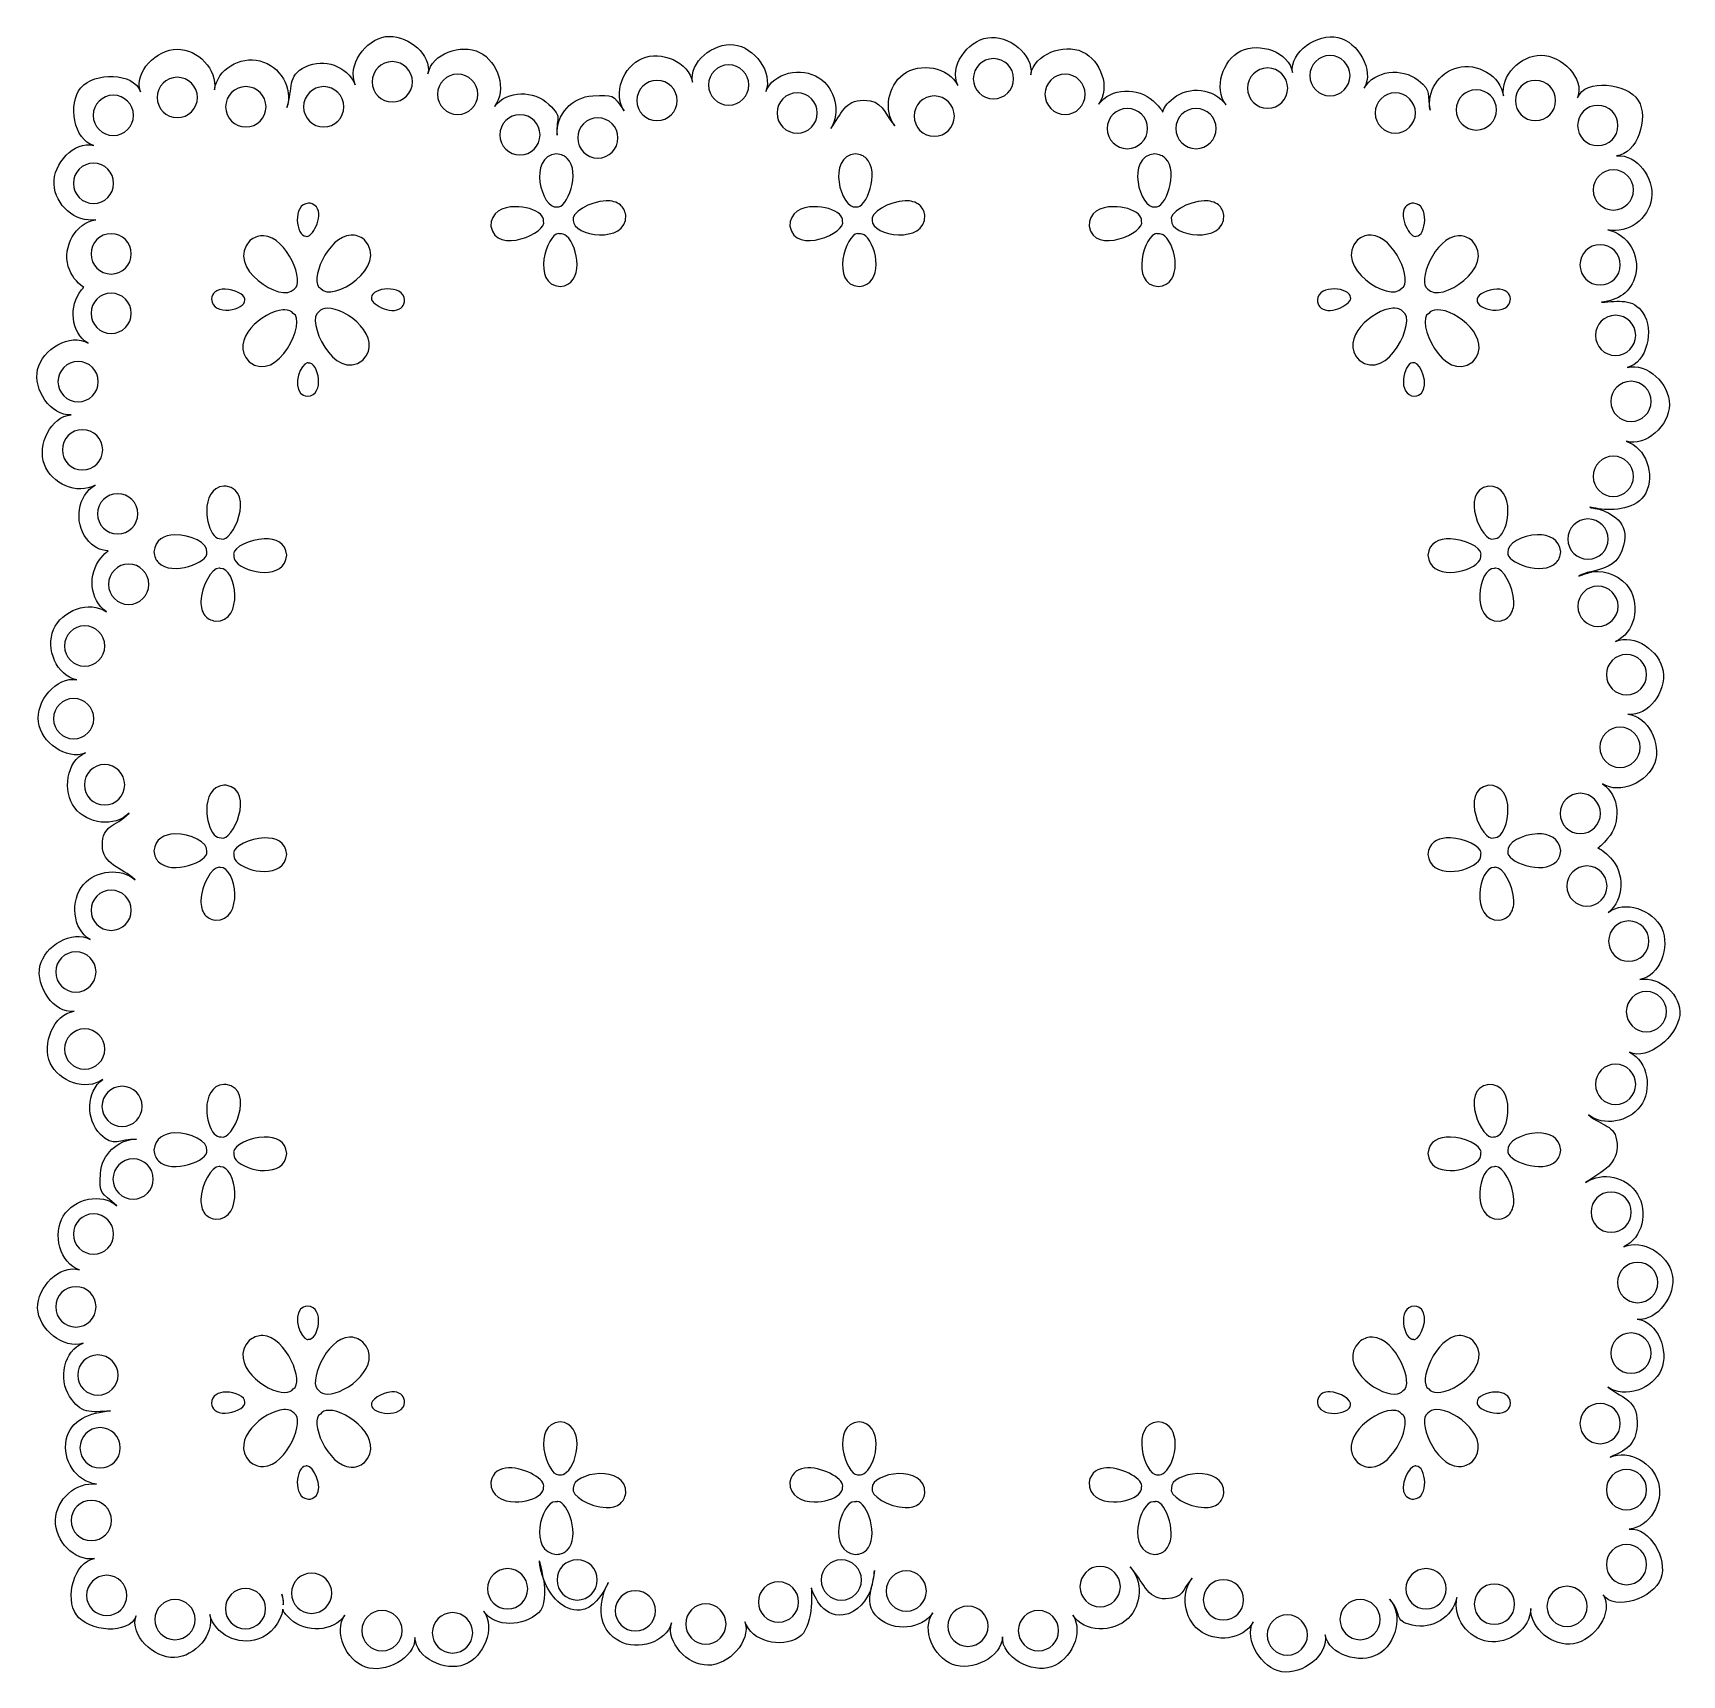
# Model space of a CAD drawing. Header units: centimetres. Extents: x -7.2 to 7.2, y -7.2 to 7.2.
import ezdxf

# ---------------------------------------------------------------- set-up
doc = ezdxf.new("R2010")
doc.units = ezdxf.units.CM
doc.header["$MEASUREMENT"] = 0
doc.layers.add('Layer 1', color=7, linetype='Continuous')

msp = doc.modelspace()

# ---------------------------------------------------------------- linework, layer by layer
at = {"layer": 'Layer 1', "color": 40, "lineweight": 25}
for points, knots in [([(-4.10996, 7.16737), (-4.12145, 7.16727), (-4.13267, 7.1665), (-4.14386, 7.16489), (-4.14386, 7.16489), (-4.32282, 7.13907), (-4.48162, 6.90976), (-4.40927, 6.74404), (-4.40927, 6.74404), (-4.48162, 6.90976), (-4.68143, 6.97826), (-4.845, 6.90113), (-4.845, 6.90113), (-5.00857, 6.824), (-4.95198, 6.7151), (-5.00788, 6.54312), (-5.00788, 6.54312), (-4.95198, 6.71511), (-5.06876, 6.90913), (-5.24435, 6.9524), (-5.24435, 6.9524), (-5.41994, 6.99567), (-5.61812, 6.87935), (-5.64288, 6.70022), (-5.64288, 6.70022), (-5.61812, 6.87935), (-5.78946, 7.05598), (-5.9703, 7.05575), (-5.9703, 7.05575), (-6.15114, 7.05552), (-6.3497, 6.85366), (-6.29276, 6.68203), (-6.29276, 6.68203), (-6.3497, 6.85366), (-6.69677, 6.85553), (-6.81367, 6.71758), (-6.81367, 6.71758), (-6.93056, 6.57963), (-6.87637, 6.25397), (-6.70039, 6.21239), (-6.70039, 6.21239), (-6.87637, 6.25397), (-7.0573, 6.05158), (-7.04931, 5.87091), (-7.04931, 5.87091), (-7.04133, 5.69053), (-6.86196, 5.53181), (-6.68385, 5.56085), (-6.68385, 5.56085), (-6.86176, 5.53068), (-6.97436, 5.3251), (-6.92446, 5.15157), (-6.92446, 5.15157), (-6.90218, 5.0741), (-6.85243, 5.00986), (-6.78886, 4.96802), (-6.78886, 4.96802), (-6.79531, 4.96055), (-6.80022, 4.95513), (-6.80788, 4.9457), (-6.80788, 4.9457), (-6.92173, 4.80537), (-6.90505, 4.57214), (-6.75083, 4.47772), (-6.75083, 4.47772), (-6.90505, 4.57215), (-7.15255, 4.42489), (-7.19318, 4.24869), (-7.19318, 4.24869), (-7.23381, 4.07249), (-7.07851, 3.8395), (-6.898, 3.85016), (-6.898, 3.85016), (-7.07851, 3.8395), (-7.19741, 3.58529), (-7.13364, 3.41608), (-7.13364, 3.41608), (-7.06987, 3.24686), (-6.84491, 3.14514), (-6.68798, 3.23501), (-6.68798, 3.23501), (-6.84491, 3.14514), (-6.87485, 2.91039), (-6.7657, 2.7662), (-6.7657, 2.7662), (-6.70771, 2.68959), (-6.64645, 2.66349), (-6.57553, 2.65954), (-6.57553, 2.65954), (-6.59217, 2.64672), (-6.61183, 2.62621), (-6.63837, 2.59505), (-6.63837, 2.59505), (-6.75562, 2.45737), (-6.73861, 2.22822), (-6.59041, 2.12459), (-6.59041, 2.12459), (-6.73861, 2.22822), (-6.98269, 2.13474), (-7.05343, 1.96832), (-7.05343, 1.96832), (-7.12417, 1.8019), (-7.02858, 1.5626), (-6.85086, 1.52928), (-6.85086, 1.52928), (-7.02858, 1.5626), (-7.21028, 1.33894), (-7.18655, 1.15969), (-7.18655, 1.15969), (-7.16282, 0.98044), (-6.94147, 0.81958), (-6.77397, 0.88767), (-6.77397, 0.88767), (-6.94148, 0.81958), (-6.9779, 0.5496), (-6.8674, 0.40646), (-6.8674, 0.40646), (-6.7569, 0.26332), (-6.51963, 0.2329), (-6.39198, 0.36098), (-6.39198, 0.36098), (-6.51963, 0.23289), (-6.62422, 0.25904), (-6.62597, 0.07821), (-6.62597, 0.07821), (-6.62761, -0.0911), (-6.45905, -0.11291), (-6.33741, -0.22441), (-6.33741, -0.22441), (-6.46432, -0.11657), (-6.67914, -0.13793), (-6.79051, -0.26575), (-6.79051, -0.26575), (-6.9093, -0.40209), (-6.88911, -0.65717), (-6.73263, -0.74779), (-6.73263, -0.74779), (-6.88911, -0.65717), (-7.13339, -0.80359), (-7.1725, -0.98013), (-7.1725, -0.98013), (-7.21161, -1.15666), (-7.05255, -1.39905), (-6.87319, -1.37618), (-6.87319, -1.37618), (-7.05255, -1.39905), (-7.15985, -1.66633), (-7.0832, -1.83011), (-7.0832, -1.83011), (-7.00655, -1.99389), (-6.76842, -2.08017), (-6.62266, -1.97315), (-6.62266, -1.97315), (-6.76842, -2.08017), (-6.77088, -2.327), (-6.64333, -2.45519), (-6.64333, -2.45519), (-6.52443, -2.57468), (-6.4792, -2.49645), (-6.32748, -2.4957), (-6.32748, -2.4957), (-6.49302, -2.50109), (-6.63127, -2.63032), (-6.64333, -2.79914), (-6.64333, -2.79914), (-6.65621, -2.97953), (-6.63451, -2.9627), (-6.49781, -3.08109), (-6.49781, -3.08109), (-6.63452, -2.96271), (-6.87214, -3.01806), (-6.96828, -3.17122), (-6.96828, -3.17122), (-7.06442, -3.32438), (-6.9981, -3.58764), (-6.82607, -3.64334), (-6.82607, -3.64334), (-6.9981, -3.58764), (-7.19987, -3.79751), (-7.19318, -3.9782), (-7.19318, -3.9782), (-7.18649, -4.1589), (-6.9641, -4.34727), (-6.79465, -4.28412), (-6.79465, -4.28412), (-6.9641, -4.34726), (-7.01212, -4.60092), (-6.91289, -4.7521), (-6.91289, -4.7521), (-6.81365, -4.90328), (-6.7351, -4.8928), (-6.55488, -4.87778), (-6.55488, -4.87778), (-6.7351, -4.8928), (-6.90544, -4.95447), (-6.94183, -5.13161), (-6.94183, -5.13161), (-6.97822, -5.30875), (-6.85726, -5.49583), (-6.67807, -5.52022), (-6.67807, -5.52022), (-6.85726, -5.49583), (-7.03147, -5.65531), (-7.03691, -5.83607), (-7.03691, -5.83607), (-7.04235, -6.01682), (-6.8733, -6.20035), (-6.69461, -6.17259), (-6.69461, -6.17259), (-6.8733, -6.20035), (-6.95703, -6.51806), (-6.85336, -6.6662), (-6.85336, -6.6662), (-6.74969, -6.81434), (-6.38902, -6.84538), (-6.32998, -6.67447), (-6.32998, -6.67447), (-6.38902, -6.84538), (-6.17501, -7.04647), (-5.99429, -7.03993), (-5.99429, -7.03993), (-5.81357, -7.03338), (-5.64133, -6.8396), (-5.6834, -6.66373), (-5.6834, -6.66373), (-5.64133, -6.83961), (-5.43244, -6.93833), (-5.26172, -6.8787), (-5.26172, -6.8787), (-5.14516, -6.83799), (-5.06234, -6.73231), (-5.04427, -6.61577), (-5.04427, -6.61577), (-5.0415, -6.63616), (-5.02572, -6.65934), (-4.97564, -6.70507), (-4.97564, -6.70507), (-4.84209, -6.82701), (-4.6015, -6.81767), (-4.50022, -6.66786), (-4.50022, -6.66786), (-4.60151, -6.81766), (-4.49083, -7.0619), (-4.3208, -7.12344), (-4.3208, -7.12344), (-4.15077, -7.18498), (-3.8801, -7.04534), (-3.88672, -6.86464), (-3.88672, -6.86464), (-3.8801, -7.04533), (-3.62069, -7.16655), (-3.45181, -7.10194), (-3.45181, -7.10194), (-3.28293, -7.03733), (-3.17664, -6.78032), (-3.28396, -6.63479), (-3.28396, -6.63479), (-3.17663, -6.78033), (-2.939, -6.76775), (-2.80275, -6.64885), (-2.80275, -6.64885), (-2.74356, -6.5972), (-2.74493, -6.46296), (-2.75976, -6.35285), (-2.75976, -6.35285), (-2.77573, -6.31167), (-2.78757, -6.26971), (-2.79449, -6.22965), (-2.79449, -6.22965), (-2.81084, -6.13499), (-2.77656, -6.22809), (-2.75976, -6.35285), (-2.75976, -6.35285), (-2.70265, -6.50014), (-2.59044, -6.63585), (-2.43813, -6.62487), (-2.43813, -6.62487), (-2.327, -6.61686), (-2.24092, -6.48053), (-2.20745, -6.41568), (-2.20745, -6.41568), (-2.20943, -6.42026), (-2.20999, -6.42063), (-2.21241, -6.42643), (-2.21241, -6.42643), (-2.29571, -6.62611), (-2.25371, -6.81176), (-2.09417, -6.89689), (-2.09417, -6.89689), (-1.93463, -6.98202), (-1.68579, -6.91021), (-1.63859, -6.73566), (-1.63859, -6.73566), (-1.68578, -6.91021), (-1.49859, -7.10664), (-1.31778, -7.10773), (-1.31778, -7.10773), (-1.13697, -7.10882), (-0.93879, -6.89886), (-0.99367, -6.72656), (-0.99367, -6.72656), (-0.93879, -6.89885), (-0.67732, -6.9614), (-0.52403, -6.86547), (-0.52403, -6.86547), (-0.39354, -6.78381), (-0.40702, -6.47014), (-0.41241, -6.42808), (-0.41241, -6.42808), (-0.39785, -6.47086), (-0.3251, -6.69102), (-0.13212, -6.66621), (-0.13212, -6.66621), (-0.00728, -6.65016), (0.08035, -6.52928), (0.11179, -6.43553), (0.11179, -6.43553), (0.09347, -6.53381), (0.09079, -6.62028), (0.17546, -6.69515), (0.17546, -6.69515), (0.31092, -6.81494), (0.55133, -6.79705), (0.65254, -6.64719), (0.65254, -6.64719), (0.55133, -6.79704), (0.65691, -7.03452), (0.82535, -7.10029), (0.82535, -7.10029), (0.99378, -7.16606), (1.25622, -7.03951), (1.26439, -6.85886), (1.26439, -6.85886), (1.25622, -7.03951), (1.52067, -7.18082), (1.69186, -7.12262), (1.69186, -7.12262), (1.86305, -7.06442), (1.97696, -6.82157), (1.88038, -6.66869), (1.88038, -6.66869), (1.97696, -6.82156), (2.23625, -6.82389), (2.3649, -6.6968), (2.3649, -6.6968), (2.48551, -6.57765), (2.49503, -6.36687), (2.38144, -6.24535), (2.38144, -6.24535), (2.49772, -6.36231), (2.52314, -6.53187), (2.69233, -6.52482), (2.69233, -6.52482), (2.86101, -6.51779), (2.82527, -6.45513), (2.92632, -6.3454), (2.92632, -6.3454), (2.82168, -6.47524), (2.85269, -6.69605), (2.98585, -6.80098), (2.98585, -6.80098), (3.1277, -6.91275), (3.37651, -6.88759), (3.45962, -6.72739), (3.45962, -6.72739), (3.37763, -6.88817), (3.53444, -7.13478), (3.71263, -7.16395), (3.71263, -7.16395), (3.89107, -7.19316), (4.12516, -7.01894), (4.09049, -6.84149), (4.09049, -6.84149), (4.12516, -7.01894), (4.39729, -7.09998), (4.55516, -7.01182), (4.55516, -7.01182), (4.71304, -6.92366), (4.77849, -6.66119), (4.65603, -6.52813), (4.65603, -6.52813), (4.77849, -6.66119), (4.67825, -6.71567), (4.85447, -6.75633), (4.85447, -6.75633), (5.03042, -6.79693), (5.20589, -6.68992), (5.24638, -6.51407), (5.24638, -6.51407), (5.20684, -6.69015), (5.34222, -6.87326), (5.52089, -6.89937), (5.52089, -6.89937), (5.69983, -6.92552), (5.88781, -6.78989), (5.89379, -6.60916), (5.89379, -6.60916), (5.88782, -6.78989), (6.09035, -6.94701), (6.26917, -6.92005), (6.26917, -6.92005), (6.44799, -6.89309), (6.62537, -6.64109), (6.52714, -6.48928), (6.52714, -6.48928), (6.62537, -6.64109), (6.97325, -6.51738), (7.03398, -6.34707), (7.03398, -6.34707), (7.09471, -6.17675), (6.93701, -5.89659), (6.75699, -5.91381), (6.75699, -5.91381), (6.93701, -5.89659), (7.05912, -5.68255), (7.01248, -5.50784), (7.01248, -5.50784), (6.96584, -5.33313), (6.75594, -5.21509), (6.58832, -5.28294), (6.58832, -5.28294), (6.75595, -5.21508), (6.82562, -5.15456), (6.82562, -4.97371), (6.82562, -4.97371), (6.82562, -4.79286), (6.71641, -4.77543), (6.5693, -4.67027), (6.5693, -4.67027), (6.7164, -4.77544), (6.96357, -4.68563), (7.03563, -4.51979), (7.03563, -4.51979), (7.10769, -4.35395), (7.00557, -4.0934), (6.82562, -4.07579), (6.82562, -4.07579), (7.00558, -4.0934), (7.16918, -3.86191), (7.1332, -3.6847), (7.1332, -3.6847), (7.09722, -3.50749), (6.87347, -3.36654), (6.70821, -3.43996), (6.70821, -3.43996), (6.87347, -3.36654), (6.92464, -3.13069), (6.8281, -2.97777), (6.8281, -2.97777), (6.73156, -2.82485), (6.52438, -2.77742), (6.37335, -2.8769), (6.37335, -2.8769), (6.52438, -2.77743), (6.66338, -2.71491), (6.64951, -2.5346), (6.64951, -2.5346), (6.63653, -2.3658), (6.51735, -2.38788), (6.39898, -2.2849), (6.39898, -2.2849), (6.52989, -2.38741), (6.75181, -2.34657), (6.85291, -2.21049), (6.85291, -2.21049), (6.96075, -2.06533), (6.923, -1.81131), (6.75865, -1.73589), (6.75865, -1.73589), (6.92299, -1.8113), (7.17807, -1.59308), (7.19852, -1.41343), (7.19852, -1.41343), (7.21896, -1.23378), (7.0267, -1.07035), (6.84795, -1.09758), (6.84795, -1.09758), (7.0267, -1.07035), (7.1175, -0.8131), (7.0406, -0.64944), (7.0406, -0.64944), (6.9637, -0.48578), (6.71608, -0.39961), (6.57262, -0.50971), (6.57262, -0.50971), (6.71608, -0.39961), (6.7188, -0.15956), (6.59164, -0.03098), (6.59164, -0.03098), (6.53871, 0.02254), (6.50959, 0.04512), (6.48085, 0.05336), (6.48085, 0.05336), (6.50157, 0.06609), (6.52482, 0.09094), (6.56684, 0.1377), (6.56684, 0.1377), (6.68772, 0.2722), (6.674, 0.519), (6.52219, 0.61726), (6.52219, 0.61726), (6.674, 0.519), (6.92115, 0.62992), (6.98025, 0.80081), (6.98025, 0.80081), (7.03935, 0.97171), (6.92424, 1.20596), (6.74461, 1.22662), (6.74461, 1.22662), (6.92425, 1.20596), (7.0825, 1.42594), (7.05384, 1.60448), (7.05384, 1.60448), (7.02518, 1.78302), (6.80209, 1.93519), (6.63547, 1.86493), (6.63547, 1.86493), (6.8021, 1.93519), (6.8548, 2.17262), (6.75949, 2.3263), (6.75949, 2.3263), (6.69322, 2.43315), (6.55874, 2.48998), (6.43538, 2.47678), (6.43538, 2.47678), (6.39885, 2.46581), (6.35915, 2.4538), (6.31384, 2.43709), (6.31384, 2.43709), (6.35059, 2.45971), (6.3924, 2.47218), (6.43538, 2.47678), (6.43538, 2.47678), (6.57971, 2.52011), (6.66041, 2.54087), (6.7074, 2.70581), (6.7074, 2.70581), (6.76477, 2.90715), (6.59272, 2.99419), (6.48664, 3.02579), (6.48664, 3.02579), (6.47157, 3.02751), (6.45699, 3.02938), (6.44447, 3.03158), (6.44447, 3.03158), (6.37619, 3.04359), (6.41769, 3.04633), (6.48664, 3.02579), (6.48664, 3.02579), (6.61609, 3.011), (6.8266, 3.01992), (6.90088, 3.16387), (6.90088, 3.16387), (6.9838, 3.32458), (6.90374, 3.56658), (6.73055, 3.61862), (6.73055, 3.61862), (6.90373, 3.56658), (7.10746, 3.7586), (7.10841, 3.93943), (7.10841, 3.93943), (7.10936, 4.12025), (6.91392, 4.31259), (6.73965, 4.26437), (6.73965, 4.26437), (6.91393, 4.31258), (6.97719, 4.59346), (6.8769, 4.74393), (6.8769, 4.74393), (6.79069, 4.87328), (6.66292, 4.84742), (6.51392, 4.83736), (6.51392, 4.83736), (6.65941, 4.8541), (6.77214, 4.924), (6.80992, 5.07466), (6.80992, 5.07466), (6.85384, 5.24981), (6.74522, 5.43205), (6.56931, 5.47236), (6.56931, 5.47236), (6.74543, 5.43302), (6.92639, 5.56897), (6.95213, 5.74769), (6.95213, 5.74769), (6.9779, 5.92668), (6.82573, 6.13463), (6.64538, 6.12141), (6.64538, 6.12141), (6.82573, 6.13463), (6.93122, 6.45333), (6.83555, 6.60676), (6.83555, 6.60676), (6.73986, 6.76021), (6.36723, 6.79929), (6.30388, 6.62994), (6.30388, 6.62994), (6.36723, 6.79929), (6.1639, 7.00095), (5.98307, 7.00201), (5.98307, 7.00201), (5.80224, 7.00307), (5.62701, 6.82364), (5.65399, 6.64482), (5.65399, 6.64482), (5.62701, 6.82364), (5.42343, 6.94002), (5.24885, 6.89287), (5.24885, 6.89287), (5.08543, 6.84873), (4.98028, 6.68291), (5.01072, 6.51997), (5.01072, 6.51997), (4.97694, 6.66196), (5.03757, 6.67864), (4.90571, 6.78373), (4.90571, 6.78373), (4.7643, 6.89644), (4.52461, 6.87052), (4.43359, 6.71428), (4.43359, 6.71428), (4.52461, 6.87053), (4.37935, 7.11785), (4.20291, 7.15746), (4.20291, 7.15746), (4.02646, 7.19707), (3.77577, 7.02979), (3.80603, 6.85154), (3.80603, 6.85154), (3.77576, 7.0298), (3.51403, 7.11972), (3.3521, 7.03923), (3.3521, 7.03923), (3.19017, 6.95874), (3.11313, 6.71295), (3.22229, 6.56877), (3.22229, 6.56877), (3.11313, 6.71295), (2.90397, 6.73754), (2.76175, 6.62582), (2.76175, 6.62582), (2.69953, 6.57695), (2.67659, 6.54126), (2.66915, 6.50262), (2.66915, 6.50262), (2.65566, 6.52878), (2.62985, 6.5573), (2.58399, 6.60101), (2.58399, 6.60101), (2.45309, 6.72578), (2.21132, 6.71914), (2.10609, 6.57207), (2.10609, 6.57207), (2.21132, 6.71913), (2.12654, 6.95536), (1.96305, 7.03261), (1.96305, 7.03261), (1.79955, 7.10986), (1.53961, 7.0102), (1.51078, 6.83169), (1.51078, 6.83169), (1.53961, 7.0102), (1.31238, 7.18386), (1.13375, 7.1558), (1.13375, 7.1558), (0.95512, 7.12774), (0.79303, 6.9011), (0.87165, 6.73825), (0.87165, 6.73825), (0.79304, 6.90109), (0.53855, 6.94248), (0.39375, 6.83416), (0.39375, 6.83416), (0.258, 6.73261), (0.22005, 6.51865), (0.31851, 6.38437), (0.31851, 6.38437), (0.21693, 6.50507), (0.21579, 6.60761), (0.04649, 6.60761), (0.04649, 6.60761), (-0.12281, 6.60761), (-0.14452, 6.48898), (-0.24124, 6.35956), (-0.24124, 6.35956), (-0.15189, 6.50035), (-0.20301, 6.7124), (-0.34542, 6.80439), (-0.34542, 6.80439), (-0.49732, 6.90252), (-0.746, 6.8513), (-0.81175, 6.68285), (-0.81175, 6.68285), (-0.746, 6.8513), (-0.91152, 7.07362), (-1.09122, 7.09378), (-1.09122, 7.09378), (-1.27092, 7.11394), (-1.48569, 6.94344), (-1.45337, 6.76553), (-1.45337, 6.76553), (-1.48569, 6.94344), (-1.7284, 7.04527), (-1.89489, 6.97472), (-1.89489, 6.97472), (-2.06138, 6.90416), (-2.15337, 6.6653), (-2.05281, 6.51501), (-2.05281, 6.51501), (-2.15336, 6.66531), (-2.14664, 6.65342), (-2.32732, 6.64565), (-2.32732, 6.64565), (-2.508, 6.63787), (-2.6516, 6.48303), (-2.64069, 6.30252), (-2.64069, 6.30252), (-2.65161, 6.48303), (-2.58397, 6.44415), (-2.71262, 6.57124), (-2.71262, 6.57124), (-2.84127, 6.69833), (-3.07763, 6.69645), (-3.18887, 6.55388), (-3.18887, 6.55388), (-3.07763, 6.69645), (-3.15702, 6.94748), (-3.31951, 7.02682), (-3.31951, 7.02682), (-3.48199, 7.10616), (-3.7375, 7.01749), (-3.77178, 6.83996), (-3.77178, 6.83996), (-3.73965, 7.00639), (-3.93758, 7.16891), (-4.10996, 7.16737)], [0, 0, 0, 0, 0.00540541, 0.00540541, 0.00540541, 0.00540541, 0.01081081, 0.01081081, 0.01081081, 0.01081081, 0.01621622, 0.01621622, 0.01621622, 0.01621622, 0.02162162, 0.02162162, 0.02162162, 0.02162162, 0.02702703, 0.02702703, 0.02702703, 0.02702703, 0.03243243, 0.03243243, 0.03243243, 0.03243243, 0.03783784, 0.03783784, 0.03783784, 0.03783784, 0.04324324, 0.04324324, 0.04324324, 0.04324324, 0.04864865, 0.04864865, 0.04864865, 0.04864865, 0.05405405, 0.05405405, 0.05405405, 0.05405405, 0.05945946, 0.05945946, 0.05945946, 0.05945946, 0.06486486, 0.06486486, 0.06486486, 0.06486486, 0.07027027, 0.07027027, 0.07027027, 0.07027027, 0.07567568, 0.07567568, 0.07567568, 0.07567568, 0.08108108, 0.08108108, 0.08108108, 0.08108108, 0.08648649, 0.08648649, 0.08648649, 0.08648649, 0.09189189, 0.09189189, 0.09189189, 0.09189189, 0.0972973, 0.0972973, 0.0972973, 0.0972973, 0.1027027, 0.1027027, 0.1027027, 0.1027027, 0.10810811, 0.10810811, 0.10810811, 0.10810811, 0.11351351, 0.11351351, 0.11351351, 0.11351351, 0.11891892, 0.11891892, 0.11891892, 0.11891892, 0.12432432, 0.12432432, 0.12432432, 0.12432432, 0.12972973, 0.12972973, 0.12972973, 0.12972973, 0.13513514, 0.13513514, 0.13513514, 0.13513514, 0.14054054, 0.14054054, 0.14054054, 0.14054054, 0.14594595, 0.14594595, 0.14594595, 0.14594595, 0.15135135, 0.15135135, 0.15135135, 0.15135135, 0.15675676, 0.15675676, 0.15675676, 0.15675676, 0.16216216, 0.16216216, 0.16216216, 0.16216216, 0.16756757, 0.16756757, 0.16756757, 0.16756757, 0.17297297, 0.17297297, 0.17297297, 0.17297297, 0.17837838, 0.17837838, 0.17837838, 0.17837838, 0.18378378, 0.18378378, 0.18378378, 0.18378378, 0.18918919, 0.18918919, 0.18918919, 0.18918919, 0.19459459, 0.19459459, 0.19459459, 0.19459459, 0.2, 0.2, 0.2, 0.2, 0.20540541, 0.20540541, 0.20540541, 0.20540541, 0.21081081, 0.21081081, 0.21081081, 0.21081081, 0.21621622, 0.21621622, 0.21621622, 0.21621622, 0.22162162, 0.22162162, 0.22162162, 0.22162162, 0.22702703, 0.22702703, 0.22702703, 0.22702703, 0.23243243, 0.23243243, 0.23243243, 0.23243243, 0.23783784, 0.23783784, 0.23783784, 0.23783784, 0.24324324, 0.24324324, 0.24324324, 0.24324324, 0.24864865, 0.24864865, 0.24864865, 0.24864865, 0.25405405, 0.25405405, 0.25405405, 0.25405405, 0.25945946, 0.25945946, 0.25945946, 0.25945946, 0.26486486, 0.26486486, 0.26486486, 0.26486486, 0.27027027, 0.27027027, 0.27027027, 0.27027027, 0.27567568, 0.27567568, 0.27567568, 0.27567568, 0.28108108, 0.28108108, 0.28108108, 0.28108108, 0.28648649, 0.28648649, 0.28648649, 0.28648649, 0.29189189, 0.29189189, 0.29189189, 0.29189189, 0.2972973, 0.2972973, 0.2972973, 0.2972973, 0.3027027, 0.3027027, 0.3027027, 0.3027027, 0.30810811, 0.30810811, 0.30810811, 0.30810811, 0.31351351, 0.31351351, 0.31351351, 0.31351351, 0.31891892, 0.31891892, 0.31891892, 0.31891892, 0.32432432, 0.32432432, 0.32432432, 0.32432432, 0.32972973, 0.32972973, 0.32972973, 0.32972973, 0.33513514, 0.33513514, 0.33513514, 0.33513514, 0.34054054, 0.34054054, 0.34054054, 0.34054054, 0.34594595, 0.34594595, 0.34594595, 0.34594595, 0.35135135, 0.35135135, 0.35135135, 0.35135135, 0.35675676, 0.35675676, 0.35675676, 0.35675676, 0.36216216, 0.36216216, 0.36216216, 0.36216216, 0.36756757, 0.36756757, 0.36756757, 0.36756757, 0.37297297, 0.37297297, 0.37297297, 0.37297297, 0.37837838, 0.37837838, 0.37837838, 0.37837838, 0.38378378, 0.38378378, 0.38378378, 0.38378378, 0.38918919, 0.38918919, 0.38918919, 0.38918919, 0.39459459, 0.39459459, 0.39459459, 0.39459459, 0.4, 0.4, 0.4, 0.4, 0.40540541, 0.40540541, 0.40540541, 0.40540541, 0.41081081, 0.41081081, 0.41081081, 0.41081081, 0.41621622, 0.41621622, 0.41621622, 0.41621622, 0.42162162, 0.42162162, 0.42162162, 0.42162162, 0.42702703, 0.42702703, 0.42702703, 0.42702703, 0.43243243, 0.43243243, 0.43243243, 0.43243243, 0.43783784, 0.43783784, 0.43783784, 0.43783784, 0.44324324, 0.44324324, 0.44324324, 0.44324324, 0.44864865, 0.44864865, 0.44864865, 0.44864865, 0.45405405, 0.45405405, 0.45405405, 0.45405405, 0.45945946, 0.45945946, 0.45945946, 0.45945946, 0.46486486, 0.46486486, 0.46486486, 0.46486486, 0.47027027, 0.47027027, 0.47027027, 0.47027027, 0.47567568, 0.47567568, 0.47567568, 0.47567568, 0.48108108, 0.48108108, 0.48108108, 0.48108108, 0.48648649, 0.48648649, 0.48648649, 0.48648649, 0.49189189, 0.49189189, 0.49189189, 0.49189189, 0.4972973, 0.4972973, 0.4972973, 0.4972973, 0.5027027, 0.5027027, 0.5027027, 0.5027027, 0.50810811, 0.50810811, 0.50810811, 0.50810811, 0.51351351, 0.51351351, 0.51351351, 0.51351351, 0.51891892, 0.51891892, 0.51891892, 0.51891892, 0.52432432, 0.52432432, 0.52432432, 0.52432432, 0.52972973, 0.52972973, 0.52972973, 0.52972973, 0.53513514, 0.53513514, 0.53513514, 0.53513514, 0.54054054, 0.54054054, 0.54054054, 0.54054054, 0.54594595, 0.54594595, 0.54594595, 0.54594595, 0.55135135, 0.55135135, 0.55135135, 0.55135135, 0.55675676, 0.55675676, 0.55675676, 0.55675676, 0.56216216, 0.56216216, 0.56216216, 0.56216216, 0.56756757, 0.56756757, 0.56756757, 0.56756757, 0.57297297, 0.57297297, 0.57297297, 0.57297297, 0.57837838, 0.57837838, 0.57837838, 0.57837838, 0.58378378, 0.58378378, 0.58378378, 0.58378378, 0.58918919, 0.58918919, 0.58918919, 0.58918919, 0.59459459, 0.59459459, 0.59459459, 0.59459459, 0.6, 0.6, 0.6, 0.6, 0.60540541, 0.60540541, 0.60540541, 0.60540541, 0.61081081, 0.61081081, 0.61081081, 0.61081081, 0.61621622, 0.61621622, 0.61621622, 0.61621622, 0.62162162, 0.62162162, 0.62162162, 0.62162162, 0.62702703, 0.62702703, 0.62702703, 0.62702703, 0.63243243, 0.63243243, 0.63243243, 0.63243243, 0.63783784, 0.63783784, 0.63783784, 0.63783784, 0.64324324, 0.64324324, 0.64324324, 0.64324324, 0.64864865, 0.64864865, 0.64864865, 0.64864865, 0.65405405, 0.65405405, 0.65405405, 0.65405405, 0.65945946, 0.65945946, 0.65945946, 0.65945946, 0.66486486, 0.66486486, 0.66486486, 0.66486486, 0.67027027, 0.67027027, 0.67027027, 0.67027027, 0.67567568, 0.67567568, 0.67567568, 0.67567568, 0.68108108, 0.68108108, 0.68108108, 0.68108108, 0.68648649, 0.68648649, 0.68648649, 0.68648649, 0.69189189, 0.69189189, 0.69189189, 0.69189189, 0.6972973, 0.6972973, 0.6972973, 0.6972973, 0.7027027, 0.7027027, 0.7027027, 0.7027027, 0.70810811, 0.70810811, 0.70810811, 0.70810811, 0.71351351, 0.71351351, 0.71351351, 0.71351351, 0.71891892, 0.71891892, 0.71891892, 0.71891892, 0.72432432, 0.72432432, 0.72432432, 0.72432432, 0.72972973, 0.72972973, 0.72972973, 0.72972973, 0.73513514, 0.73513514, 0.73513514, 0.73513514, 0.74054054, 0.74054054, 0.74054054, 0.74054054, 0.74594595, 0.74594595, 0.74594595, 0.74594595, 0.75135135, 0.75135135, 0.75135135, 0.75135135, 0.75675676, 0.75675676, 0.75675676, 0.75675676, 0.76216216, 0.76216216, 0.76216216, 0.76216216, 0.76756757, 0.76756757, 0.76756757, 0.76756757, 0.77297297, 0.77297297, 0.77297297, 0.77297297, 0.77837838, 0.77837838, 0.77837838, 0.77837838, 0.78378378, 0.78378378, 0.78378378, 0.78378378, 0.78918919, 0.78918919, 0.78918919, 0.78918919, 0.79459459, 0.79459459, 0.79459459, 0.79459459, 0.8, 0.8, 0.8, 0.8, 0.80540541, 0.80540541, 0.80540541, 0.80540541, 0.81081081, 0.81081081, 0.81081081, 0.81081081, 0.81621622, 0.81621622, 0.81621622, 0.81621622, 0.82162162, 0.82162162, 0.82162162, 0.82162162, 0.82702703, 0.82702703, 0.82702703, 0.82702703, 0.83243243, 0.83243243, 0.83243243, 0.83243243, 0.83783784, 0.83783784, 0.83783784, 0.83783784, 0.84324324, 0.84324324, 0.84324324, 0.84324324, 0.84864865, 0.84864865, 0.84864865, 0.84864865, 0.85405405, 0.85405405, 0.85405405, 0.85405405, 0.85945946, 0.85945946, 0.85945946, 0.85945946, 0.86486486, 0.86486486, 0.86486486, 0.86486486, 0.87027027, 0.87027027, 0.87027027, 0.87027027, 0.87567568, 0.87567568, 0.87567568, 0.87567568, 0.88108108, 0.88108108, 0.88108108, 0.88108108, 0.88648649, 0.88648649, 0.88648649, 0.88648649, 0.89189189, 0.89189189, 0.89189189, 0.89189189, 0.8972973, 0.8972973, 0.8972973, 0.8972973, 0.9027027, 0.9027027, 0.9027027, 0.9027027, 0.90810811, 0.90810811, 0.90810811, 0.90810811, 0.91351351, 0.91351351, 0.91351351, 0.91351351, 0.91891892, 0.91891892, 0.91891892, 0.91891892, 0.92432432, 0.92432432, 0.92432432, 0.92432432, 0.92972973, 0.92972973, 0.92972973, 0.92972973, 0.93513514, 0.93513514, 0.93513514, 0.93513514, 0.94054054, 0.94054054, 0.94054054, 0.94054054, 0.94594595, 0.94594595, 0.94594595, 0.94594595, 0.95135135, 0.95135135, 0.95135135, 0.95135135, 0.95675676, 0.95675676, 0.95675676, 0.95675676, 0.96216216, 0.96216216, 0.96216216, 0.96216216, 0.96756757, 0.96756757, 0.96756757, 0.96756757, 0.97297297, 0.97297297, 0.97297297, 0.97297297, 0.97837838, 0.97837838, 0.97837838, 0.97837838, 0.98378378, 0.98378378, 0.98378378, 0.98378378, 0.98918919, 0.98918919, 0.98918919, 0.98918919, 1, 1, 1, 1]), ([(-4.08515, 6.94578), (-3.98768, 6.94578), (-3.90821, 6.86632), (-3.90821, 6.76884), (-3.90821, 6.76884), (-3.90821, 6.67136), (-3.98767, 6.59273), (-4.08515, 6.59273), (-4.08515, 6.59273), (-4.18263, 6.59273), (-4.26126, 6.67137), (-4.26126, 6.76884), (-4.26126, 6.76884), (-4.26126, 6.86632), (-4.18262, 6.94578), (-4.08515, 6.94578)], [0, 0, 0, 0, 0.2, 0.2, 0.2, 0.2, 0.4, 0.4, 0.4, 0.4, 0.6, 0.6, 0.6, 0.6, 1, 1, 1, 1]), ([(1.18419, 6.97224), (1.28167, 6.97224), (1.36113, 6.8936), (1.36113, 6.79613), (1.36113, 6.79613), (1.36113, 6.69865), (1.28167, 6.61919), (1.18419, 6.61919), (1.18419, 6.61919), (1.08671, 6.61919), (1.00725, 6.69866), (1.00725, 6.79613), (1.00725, 6.79613), (1.00725, 6.89361), (1.08672, 6.97224), (1.18419, 6.97224)], [0, 0, 0, 0, 0.2, 0.2, 0.2, 0.2, 0.4, 0.4, 0.4, 0.4, 0.6, 0.6, 0.6, 0.6, 1, 1, 1, 1]), ([(4.13347, 7.00035), (4.23095, 7.00035), (4.30958, 6.92088), (4.30958, 6.82341), (4.30958, 6.82341), (4.30958, 6.72593), (4.23094, 6.64647), (4.13347, 6.64647), (4.13347, 6.64647), (4.036, 6.64647), (3.95653, 6.72594), (3.95653, 6.82341), (3.95653, 6.82341), (3.95653, 6.92089), (4.036, 7.00035), (4.13347, 7.00035)], [0, 0, 0, 0, 0.2, 0.2, 0.2, 0.2, 0.4, 0.4, 0.4, 0.4, 0.6, 0.6, 0.6, 0.6, 1, 1, 1, 1]), ([(-5.96948, 6.80853), (-5.872, 6.80853), (-5.79254, 6.72989), (-5.79254, 6.63242), (-5.79254, 6.63242), (-5.79254, 6.53494), (-5.872, 6.45548), (-5.96948, 6.45548), (-5.96948, 6.45548), (-6.06696, 6.45548), (-6.14559, 6.53495), (-6.14559, 6.63242), (-6.14559, 6.63242), (-6.14559, 6.7299), (-6.06695, 6.80853), (-5.96948, 6.80853)], [0, 0, 0, 0, 0.2, 0.2, 0.2, 0.2, 0.4, 0.4, 0.4, 0.4, 0.6, 0.6, 0.6, 0.6, 1, 1, 1, 1]), ([(-3.51134, 6.83664), (-3.41386, 6.83664), (-3.33523, 6.75718), (-3.33523, 6.6597), (-3.33523, 6.6597), (-3.33523, 6.56222), (-3.41387, 6.48276), (-3.51134, 6.48276), (-3.51134, 6.48276), (-3.60881, 6.48276), (-3.68828, 6.56223), (-3.68828, 6.6597), (-3.68828, 6.6597), (-3.68828, 6.75718), (-3.60881, 6.83664), (-3.51134, 6.83664)], [0, 0, 0, 0, 0.2, 0.2, 0.2, 0.2, 0.4, 0.4, 0.4, 0.4, 0.6, 0.6, 0.6, 0.6, 1, 1, 1, 1]), ([(-1.1367, 6.9185), (-1.03922, 6.9185), (-0.95976, 6.83904), (-0.95976, 6.74156), (-0.95976, 6.74156), (-0.95976, 6.64408), (-1.03922, 6.56462), (-1.1367, 6.56462), (-1.1367, 6.56462), (-1.23418, 6.56462), (-1.31281, 6.64409), (-1.31281, 6.74156), (-1.31281, 6.74156), (-1.31281, 6.83904), (-1.23417, 6.9185), (-1.1367, 6.9185)], [0, 0, 0, 0, 0.2, 0.2, 0.2, 0.2, 0.4, 0.4, 0.4, 0.4, 0.6, 0.6, 0.6, 0.6, 1, 1, 1, 1]), ([(1.81175, 6.83664), (1.90923, 6.83664), (1.98869, 6.75718), (1.98869, 6.6597), (1.98869, 6.6597), (1.98869, 6.56222), (1.90923, 6.48276), (1.81175, 6.48276), (1.81175, 6.48276), (1.71427, 6.48276), (1.63564, 6.56223), (1.63564, 6.6597), (1.63564, 6.6597), (1.63564, 6.75718), (1.71428, 6.83664), (1.81175, 6.83664)], [0, 0, 0, 0, 0.2, 0.2, 0.2, 0.2, 0.4, 0.4, 0.4, 0.4, 0.6, 0.6, 0.6, 0.6, 1, 1, 1, 1]), ([(3.58694, 6.89039), (3.68442, 6.89039), (3.76305, 6.81175), (3.76305, 6.71428), (3.76305, 6.71428), (3.76305, 6.6168), (3.68441, 6.53734), (3.58694, 6.53734), (3.58694, 6.53734), (3.48947, 6.53734), (3.41, 6.6168), (3.41, 6.71428), (3.41, 6.71428), (3.41, 6.81176), (3.48947, 6.89039), (3.58694, 6.89039)], [0, 0, 0, 0, 0.2, 0.2, 0.2, 0.2, 0.4, 0.4, 0.4, 0.4, 0.6, 0.6, 0.6, 0.6, 1, 1, 1, 1]), ([(-6.52924, 6.65143), (-6.43176, 6.65143), (-6.35313, 6.57279), (-6.35313, 6.47532), (-6.35313, 6.47532), (-6.35313, 6.37784), (-6.43177, 6.29838), (-6.52924, 6.29838), (-6.52924, 6.29838), (-6.62672, 6.29838), (-6.70701, 6.37784), (-6.70701, 6.47532), (-6.70701, 6.47532), (-6.70701, 6.5728), (-6.62672, 6.65143), (-6.52924, 6.65143)], [0, 0, 0, 0, 0.2, 0.2, 0.2, 0.2, 0.4, 0.4, 0.4, 0.4, 0.6, 0.6, 0.6, 0.6, 1, 1, 1, 1]), ([(-5.36755, 6.72667), (-5.27007, 6.72667), (-5.19144, 6.64803), (-5.19144, 6.55056), (-5.19144, 6.55056), (-5.19144, 6.45309), (-5.27008, 6.37362), (-5.36755, 6.37362), (-5.36755, 6.37362), (-5.46503, 6.37362), (-5.54532, 6.45309), (-5.54532, 6.55056), (-5.54532, 6.55056), (-5.54532, 6.64804), (-5.46503, 6.72667), (-5.36755, 6.72667)], [0, 0, 0, 0, 0.2, 0.2, 0.2, 0.2, 0.4, 0.4, 0.4, 0.4, 0.6, 0.6, 0.6, 0.6, 1, 1, 1, 1]), ([(-4.68542, 6.72667), (-4.58794, 6.72667), (-4.50931, 6.64803), (-4.50931, 6.55056), (-4.50931, 6.55056), (-4.50931, 6.45308), (-4.58795, 6.37362), (-4.68542, 6.37362), (-4.68542, 6.37362), (-4.7829, 6.37362), (-4.86236, 6.45309), (-4.86236, 6.55056), (-4.86236, 6.55056), (-4.86236, 6.64804), (-4.7829, 6.72667), (-4.68542, 6.72667)], [0, 0, 0, 0, 0.2, 0.2, 0.2, 0.2, 0.4, 0.4, 0.4, 0.4, 0.6, 0.6, 0.6, 0.6, 1, 1, 1, 1]), ([(-1.76509, 6.78207), (-1.66761, 6.78207), (-1.58815, 6.70261), (-1.58815, 6.60513), (-1.58815, 6.60513), (-1.58815, 6.50765), (-1.66761, 6.42902), (-1.76509, 6.42902), (-1.76509, 6.42902), (-1.86256, 6.42902), (-1.9412, 6.50766), (-1.9412, 6.60513), (-1.9412, 6.60513), (-1.9412, 6.70261), (-1.86256, 6.78207), (-1.76509, 6.78207)], [0, 0, 0, 0, 0.2, 0.2, 0.2, 0.2, 0.4, 0.4, 0.4, 0.4, 0.6, 0.6, 0.6, 0.6, 1, 1, 1, 1]), ([(-0.5356, 6.67293), (-0.43812, 6.67293), (-0.35949, 6.59347), (-0.35949, 6.49599), (-0.35949, 6.49599), (-0.35949, 6.39851), (-0.43813, 6.31905), (-0.5356, 6.31905), (-0.5356, 6.31905), (-0.63308, 6.31905), (-0.71254, 6.39851), (-0.71254, 6.49599), (-0.71254, 6.49599), (-0.71254, 6.59347), (-0.63308, 6.67293), (-0.5356, 6.67293)], [0, 0, 0, 0, 0.2, 0.2, 0.2, 0.2, 0.4, 0.4, 0.4, 0.4, 0.6, 0.6, 0.6, 0.6, 1, 1, 1, 1]), ([(4.70563, 6.67293), (4.80311, 6.67293), (4.88257, 6.59346), (4.88257, 6.49599), (4.88257, 6.49599), (4.88257, 6.39851), (4.80311, 6.31905), (4.70563, 6.31905), (4.70563, 6.31905), (4.60815, 6.31905), (4.52952, 6.39851), (4.52952, 6.49599), (4.52952, 6.49599), (4.52952, 6.59347), (4.60816, 6.67293), (4.70563, 6.67293)], [0, 0, 0, 0, 0.2, 0.2, 0.2, 0.2, 0.4, 0.4, 0.4, 0.4, 0.6, 0.6, 0.6, 0.6, 1, 1, 1, 1]), ([(5.41587, 6.69939), (5.51335, 6.69939), (5.59281, 6.62075), (5.59281, 6.52328), (5.59281, 6.52328), (5.59281, 6.4258), (5.51335, 6.34634), (5.41587, 6.34634), (5.41587, 6.34634), (5.31839, 6.34634), (5.23976, 6.42581), (5.23976, 6.52328), (5.23976, 6.52328), (5.23976, 6.62076), (5.3184, 6.69939), (5.41587, 6.69939)], [0, 0, 0, 0, 0.2, 0.2, 0.2, 0.2, 0.4, 0.4, 0.4, 0.4, 0.6, 0.6, 0.6, 0.6, 1, 1, 1, 1]), ([(5.93429, 6.78207), (6.03177, 6.78207), (6.11123, 6.7026), (6.11123, 6.60513), (6.11123, 6.60513), (6.11123, 6.50765), (6.03177, 6.42902), (5.93429, 6.42902), (5.93429, 6.42902), (5.83681, 6.42902), (5.75818, 6.50766), (5.75818, 6.60513), (5.75818, 6.60513), (5.75818, 6.70261), (5.83682, 6.78207), (5.93429, 6.78207)], [0, 0, 0, 0, 0.2, 0.2, 0.2, 0.2, 0.4, 0.4, 0.4, 0.4, 0.6, 0.6, 0.6, 0.6, 1, 1, 1, 1]), ([(0.66495, 6.64482), (0.76243, 6.64482), (0.84189, 6.56618), (0.84189, 6.46871), (0.84189, 6.46871), (0.84189, 6.37123), (0.76243, 6.29177), (0.66495, 6.29177), (0.66495, 6.29177), (0.56747, 6.29177), (0.48884, 6.37123), (0.48884, 6.46871), (0.48884, 6.46871), (0.48884, 6.56619), (0.56748, 6.64482), (0.66495, 6.64482)], [0, 0, 0, 0, 0.2, 0.2, 0.2, 0.2, 0.4, 0.4, 0.4, 0.4, 0.6, 0.6, 0.6, 0.6, 1, 1, 1, 1]), ([(2.35745, 6.53568), (2.45493, 6.53568), (2.53522, 6.45704), (2.53522, 6.35957), (2.53522, 6.35957), (2.53522, 6.26209), (2.45493, 6.18263), (2.35745, 6.18263), (2.35745, 6.18263), (2.25998, 6.18263), (2.18134, 6.26209), (2.18134, 6.35957), (2.18134, 6.35957), (2.18134, 6.45705), (2.25998, 6.53568), (2.35745, 6.53568)], [0, 0, 0, 0, 0.2, 0.2, 0.2, 0.2, 0.4, 0.4, 0.4, 0.4, 0.6, 0.6, 0.6, 0.6, 1, 1, 1, 1]), ([(2.95938, 6.53568), (3.05686, 6.53568), (3.13549, 6.45704), (3.13549, 6.35957), (3.13549, 6.35957), (3.13549, 6.26209), (3.05685, 6.18263), (2.95938, 6.18263), (2.95938, 6.18263), (2.8619, 6.18263), (2.78244, 6.26209), (2.78244, 6.35957), (2.78244, 6.35957), (2.78244, 6.45705), (2.8619, 6.53568), (2.95938, 6.53568)], [0, 0, 0, 0, 0.2, 0.2, 0.2, 0.2, 0.4, 0.4, 0.4, 0.4, 0.6, 0.6, 0.6, 0.6, 1, 1, 1, 1]), ([(6.48082, 6.56296), (6.5783, 6.56296), (6.65776, 6.4835), (6.65776, 6.38602), (6.65776, 6.38602), (6.65776, 6.28854), (6.5783, 6.20991), (6.48082, 6.20991), (6.48082, 6.20991), (6.38334, 6.20991), (6.30388, 6.28855), (6.30388, 6.38602), (6.30388, 6.38602), (6.30388, 6.4835), (6.38334, 6.56296), (6.48082, 6.56296)], [0, 0, 0, 0, 0.2, 0.2, 0.2, 0.2, 0.4, 0.4, 0.4, 0.4, 0.6, 0.6, 0.6, 0.6, 1, 1, 1, 1]), ([(-2.96563, 6.48111), (-2.86815, 6.48111), (-2.78952, 6.40165), (-2.78952, 6.30417), (-2.78952, 6.30417), (-2.78952, 6.20669), (-2.86816, 6.12806), (-2.96563, 6.12806), (-2.96563, 6.12806), (-3.06311, 6.12806), (-3.14257, 6.2067), (-3.14257, 6.30417), (-3.14257, 6.30417), (-3.14257, 6.40165), (-3.06311, 6.48111), (-2.96563, 6.48111)], [0, 0, 0, 0, 0.2, 0.2, 0.2, 0.2, 0.4, 0.4, 0.4, 0.4, 0.6, 0.6, 0.6, 0.6, 1, 1, 1, 1]), ([(-2.2835, 6.45382), (-2.18602, 6.45382), (-2.10656, 6.37518), (-2.10656, 6.27771), (-2.10656, 6.27771), (-2.10656, 6.18023), (-2.18602, 6.10077), (-2.2835, 6.10077), (-2.2835, 6.10077), (-2.38097, 6.10077), (-2.45961, 6.18024), (-2.45961, 6.27771), (-2.45961, 6.27771), (-2.45961, 6.37519), (-2.38097, 6.45382), (-2.2835, 6.45382)], [0, 0, 0, 0, 0.2, 0.2, 0.2, 0.2, 0.4, 0.4, 0.4, 0.4, 0.6, 0.6, 0.6, 0.6, 1, 1, 1, 1]), ([(-2.64483, 6.13715), (-2.60383, 6.13421), (-2.57298, 6.11985), (-2.55057, 6.09829), (-2.55057, 6.09829), (-2.42956, 5.98185), (-2.55329, 5.64809), (-2.64069, 5.67413), (-2.64069, 5.67413), (-2.77611, 5.64874), (-2.90274, 6.1167), (-2.64482, 6.13715), (-2.64482, 6.13715), (-2.64482, 6.13715), (-2.64483, 6.13715), (-2.64483, 6.13715)], [0, 0, 0, 0, 0.2, 0.2, 0.2, 0.2, 0.4, 0.4, 0.4, 0.4, 0.6, 0.6, 0.6, 0.6, 1, 1, 1, 1]), ([(-0.0238, 6.13715), (0.0172, 6.13421), (0.04805, 6.11985), (0.07046, 6.09829), (0.07046, 6.09829), (0.19147, 5.98185), (0.06774, 5.64809), (-0.01966, 5.67413), (-0.01966, 5.67413), (-0.15508, 5.64874), (-0.28171, 6.1167), (-0.02379, 6.13715), (-0.02379, 6.13715), (-0.02379, 6.13715), (-0.0238, 6.13715), (-0.0238, 6.13715)], [0, 0, 0, 0, 0.2, 0.2, 0.2, 0.2, 0.4, 0.4, 0.4, 0.4, 0.6, 0.6, 0.6, 0.6, 1, 1, 1, 1]), ([(2.59723, 6.13715), (2.63823, 6.13421), (2.66908, 6.11985), (2.69149, 6.09829), (2.69149, 6.09829), (2.8125, 5.98185), (2.68795, 5.64809), (2.60054, 5.67413), (2.60054, 5.67413), (2.46512, 5.64874), (2.33932, 6.1167), (2.59723, 6.13715)], [0, 0, 0, 0, 0.25, 0.25, 0.25, 0.25, 0.5, 0.5, 0.5, 0.5, 1, 1, 1, 1]), ([(-6.70287, 6.05612), (-6.60539, 6.05612), (-6.52676, 5.97665), (-6.52676, 5.87918), (-6.52676, 5.87918), (-6.52676, 5.78171), (-6.6054, 5.70224), (-6.70287, 5.70224), (-6.70287, 5.70224), (-6.80035, 5.70224), (-6.87981, 5.78171), (-6.87981, 5.87918), (-6.87981, 5.87918), (-6.87981, 5.97666), (-6.80035, 6.05612), (-6.70287, 6.05612)], [0, 0, 0, 0, 0.2, 0.2, 0.2, 0.2, 0.4, 0.4, 0.4, 0.4, 0.6, 0.6, 0.6, 0.6, 1, 1, 1, 1]), ([(6.61725, 5.99824), (6.71473, 5.99824), (6.79336, 5.91877), (6.79336, 5.8213), (6.79336, 5.8213), (6.79336, 5.72382), (6.71472, 5.64519), (6.61725, 5.64519), (6.61725, 5.64519), (6.51977, 5.64519), (6.44031, 5.72383), (6.44031, 5.8213), (6.44031, 5.8213), (6.44031, 5.91877), (6.51977, 5.99824), (6.61725, 5.99824)], [0, 0, 0, 0, 0.2, 0.2, 0.2, 0.2, 0.4, 0.4, 0.4, 0.4, 0.6, 0.6, 0.6, 0.6, 1, 1, 1, 1]), ([(-4.81854, 5.70555), (-4.81385, 5.70581), (-4.80956, 5.70505), (-4.80448, 5.70472), (-4.80448, 5.70472), (-4.77921, 5.69918), (-4.76109, 5.68793), (-4.74908, 5.67247), (-4.74908, 5.67247), (-4.68423, 5.589), (-4.79125, 5.39203), (-4.84334, 5.41615), (-4.84334, 5.41615), (-4.92728, 5.41269), (-4.96405, 5.69739), (-4.81854, 5.70554), (-4.81854, 5.70554), (-4.81854, 5.70554), (-4.81854, 5.70555), (-4.81854, 5.70555)], [0, 0, 0, 0, 0.16666667, 0.16666667, 0.16666667, 0.16666667, 0.33333333, 0.33333333, 0.33333333, 0.33333333, 0.5, 0.5, 0.5, 0.5, 0.66666667, 0.66666667, 0.66666667, 0.66666667, 1, 1, 1, 1]), ([(-3.00697, 5.67496), (-2.92037, 5.67611), (-2.83083, 5.64986), (-2.78704, 5.60881), (-2.78704, 5.60881), (-2.7685, 5.59143), (-2.7581, 5.57074), (-2.75975, 5.54928), (-2.75975, 5.54928), (-2.71784, 5.44964), (-3.17393, 5.24416), (-3.22112, 5.50298), (-3.22112, 5.50298), (-3.22474, 5.62572), (-3.11832, 5.67348), (-3.00697, 5.67496)], [0, 0, 0, 0, 0.2, 0.2, 0.2, 0.2, 0.4, 0.4, 0.4, 0.4, 0.6, 0.6, 0.6, 0.6, 1, 1, 1, 1]), ([(-2.20992, 5.72622), (-2.16244, 5.7273), (-2.11812, 5.71676), (-2.0859, 5.68984), (-2.0859, 5.68984), (-2.06203, 5.6699), (-2.04532, 5.64016), (-2.03794, 5.59972), (-2.03794, 5.59972), (-2.03031, 5.34111), (-2.50904, 5.41687), (-2.49848, 5.55424), (-2.49848, 5.55424), (-2.525, 5.61729), (-2.35236, 5.72299), (-2.20992, 5.72622)], [0, 0, 0, 0, 0.2, 0.2, 0.2, 0.2, 0.4, 0.4, 0.4, 0.4, 0.6, 0.6, 0.6, 0.6, 1, 1, 1, 1]), ([(-0.38677, 5.67496), (-0.30017, 5.67611), (-0.20981, 5.64986), (-0.16601, 5.60881), (-0.16601, 5.60881), (-0.14747, 5.59143), (-0.13708, 5.57074), (-0.13872, 5.54928), (-0.13872, 5.54928), (-0.09681, 5.44964), (-0.5529, 5.24416), (-0.60009, 5.50298), (-0.60009, 5.50298), (-0.60371, 5.62572), (-0.49811, 5.67348), (-0.38677, 5.67496)], [0, 0, 0, 0, 0.2, 0.2, 0.2, 0.2, 0.4, 0.4, 0.4, 0.4, 0.6, 0.6, 0.6, 0.6, 1, 1, 1, 1]), ([(0.41111, 5.72622), (0.45859, 5.7273), (0.50291, 5.71676), (0.53513, 5.68984), (0.53513, 5.68984), (0.559, 5.6699), (0.57571, 5.64016), (0.58309, 5.59972), (0.58309, 5.59972), (0.59072, 5.34111), (0.11116, 5.41687), (0.12172, 5.55424), (0.12172, 5.55424), (0.0952, 5.61729), (0.26867, 5.72299), (0.41111, 5.72622)], [0, 0, 0, 0, 0.2, 0.2, 0.2, 0.2, 0.4, 0.4, 0.4, 0.4, 0.6, 0.6, 0.6, 0.6, 1, 1, 1, 1]), ([(2.23508, 5.67496), (2.32168, 5.67611), (2.41121, 5.64986), (2.45501, 5.60881), (2.45501, 5.60881), (2.47355, 5.59143), (2.48312, 5.57074), (2.48147, 5.54928), (2.48147, 5.54928), (2.52338, 5.44964), (2.06894, 5.24416), (2.02176, 5.50298), (2.02176, 5.50298), (2.01814, 5.62572), (2.12374, 5.67348), (2.23508, 5.67496)], [0, 0, 0, 0, 0.2, 0.2, 0.2, 0.2, 0.4, 0.4, 0.4, 0.4, 0.6, 0.6, 0.6, 0.6, 1, 1, 1, 1]), ([(3.03131, 5.72622), (3.07879, 5.7273), (3.12394, 5.71676), (3.15616, 5.68984), (3.15616, 5.68984), (3.18003, 5.6699), (3.19674, 5.64016), (3.20412, 5.59972), (3.20412, 5.59972), (3.21175, 5.34111), (2.73302, 5.41687), (2.74358, 5.55424), (2.74358, 5.55424), (2.71706, 5.61729), (2.88887, 5.72299), (3.03131, 5.72622)], [0, 0, 0, 0, 0.2, 0.2, 0.2, 0.2, 0.4, 0.4, 0.4, 0.4, 0.6, 0.6, 0.6, 0.6, 1, 1, 1, 1]), ([(4.86521, 5.70555), (5.01073, 5.6974), (4.97395, 5.4127), (4.89001, 5.41616), (4.89001, 5.41616), (4.83792, 5.39204), (4.73008, 5.58901), (4.79493, 5.67248), (4.79493, 5.67248), (4.80694, 5.68794), (4.82588, 5.69918), (4.85115, 5.70473), (4.85115, 5.70473), (4.85623, 5.70506), (4.86051, 5.70582), (4.86521, 5.70556), (4.86521, 5.70556), (4.86521, 5.70556), (4.86521, 5.70555), (4.86521, 5.70555)], [0, 0, 0, 0, 0.16666667, 0.16666667, 0.16666667, 0.16666667, 0.33333333, 0.33333333, 0.33333333, 0.33333333, 0.5, 0.5, 0.5, 0.5, 0.66666667, 0.66666667, 0.66666667, 0.66666667, 1, 1, 1, 1]), ([(-6.54908, 5.43766), (-6.4516, 5.43766), (-6.37214, 5.35902), (-6.37214, 5.26155), (-6.37214, 5.26155), (-6.37214, 5.16407), (-6.4516, 5.08461), (-6.54908, 5.08461), (-6.54908, 5.08461), (-6.64656, 5.08461), (-6.72519, 5.16407), (-6.72519, 5.26155), (-6.72519, 5.26155), (-6.72519, 5.35903), (-6.64655, 5.43766), (-6.54908, 5.43766)], [0, 0, 0, 0, 0.2, 0.2, 0.2, 0.2, 0.4, 0.4, 0.4, 0.4, 0.6, 0.6, 0.6, 0.6, 1, 1, 1, 1]), ([(-5.22782, 5.41947), (-5.22295, 5.41974), (-5.21858, 5.41963), (-5.21376, 5.41947), (-5.21376, 5.41947), (-5.00579, 5.41217), (-4.84369, 5.00144), (-4.94587, 4.95314), (-4.94587, 4.95314), (-5.04979, 4.81767), (-5.55383, 5.14504), (-5.33282, 5.3773), (-5.33282, 5.3773), (-5.29759, 5.40461), (-5.26188, 5.41758), (-5.22781, 5.41947), (-5.22781, 5.41947), (-5.22781, 5.41947), (-5.22782, 5.41947), (-5.22782, 5.41947)], [0, 0, 0, 0, 0.16666667, 0.16666667, 0.16666667, 0.16666667, 0.33333333, 0.33333333, 0.33333333, 0.33333333, 0.5, 0.5, 0.5, 0.5, 0.66666667, 0.66666667, 0.66666667, 0.66666667, 1, 1, 1, 1]), ([(-4.44647, 5.42608), (-4.40796, 5.42743), (-4.36849, 5.41512), (-4.32823, 5.38391), (-4.32823, 5.38391), (-4.10722, 5.15165), (-4.61126, 4.82428), (-4.71518, 4.95975), (-4.71518, 4.95975), (-4.81736, 5.00805), (-4.65443, 5.41878), (-4.44646, 5.42608), (-4.44646, 5.42608), (-4.44646, 5.42608), (-4.44647, 5.42608), (-4.44647, 5.42608)], [0, 0, 0, 0, 0.2, 0.2, 0.2, 0.2, 0.4, 0.4, 0.4, 0.4, 0.6, 0.6, 0.6, 0.6, 1, 1, 1, 1]), ([(-2.62829, 5.43848), (-2.62497, 5.43847), (-2.62078, 5.43779), (-2.61754, 5.43683), (-2.61754, 5.43683), (-2.59638, 5.4408), (-2.57647, 5.43353), (-2.55718, 5.41699), (-2.55718, 5.41699), (-2.45305, 5.32764), (-2.39661, 4.9919), (-2.61423, 4.97464), (-2.61423, 4.97464), (-2.86844, 4.9929), (-2.7313, 5.43866), (-2.62829, 5.43849), (-2.62829, 5.43849), (-2.62829, 5.43849), (-2.62829, 5.43848), (-2.62829, 5.43848)], [0, 0, 0, 0, 0.16666667, 0.16666667, 0.16666667, 0.16666667, 0.33333333, 0.33333333, 0.33333333, 0.33333333, 0.5, 0.5, 0.5, 0.5, 0.66666667, 0.66666667, 0.66666667, 0.66666667, 1, 1, 1, 1]), ([(-0.00726, 5.43848), (-0.00394, 5.43847), (-0.00058, 5.43779), (0.00266, 5.43683), (0.00266, 5.43683), (0.02382, 5.4408), (0.04539, 5.43353), (0.06467, 5.41699), (0.06467, 5.41699), (0.1688, 5.32764), (0.22358, 4.9919), (0.00597, 4.97464), (0.00597, 4.97464), (-0.24824, 4.9929), (-0.11028, 5.43866), (-0.00726, 5.43849), (-0.00726, 5.43849), (-0.00726, 5.43849), (-0.00726, 5.43848), (-0.00726, 5.43848)], [0, 0, 0, 0, 0.16666667, 0.16666667, 0.16666667, 0.16666667, 0.33333333, 0.33333333, 0.33333333, 0.33333333, 0.5, 0.5, 0.5, 0.5, 0.66666667, 0.66666667, 0.66666667, 0.66666667, 1, 1, 1, 1]), ([(2.61377, 5.43848), (2.61709, 5.43847), (2.62045, 5.43779), (2.62369, 5.43683), (2.62369, 5.43683), (2.64485, 5.4408), (2.66642, 5.43353), (2.6857, 5.41699), (2.6857, 5.41699), (2.78983, 5.32764), (2.84544, 4.9919), (2.62782, 4.97464), (2.62782, 4.97464), (2.37361, 4.9929), (2.51075, 5.43866), (2.61376, 5.43849), (2.61376, 5.43849), (2.61376, 5.43849), (2.61377, 5.43848), (2.61377, 5.43848)], [0, 0, 0, 0, 0.16666667, 0.16666667, 0.16666667, 0.16666667, 0.33333333, 0.33333333, 0.33333333, 0.33333333, 0.5, 0.5, 0.5, 0.5, 0.66666667, 0.66666667, 0.66666667, 0.66666667, 1, 1, 1, 1]), ([(4.47825, 5.42608), (4.48309, 5.42635), (4.48832, 5.42624), (4.49313, 5.42608), (4.49313, 5.42608), (4.7011, 5.41878), (4.86402, 5.00805), (4.76185, 4.95975), (4.76185, 4.95975), (4.65793, 4.82428), (4.15389, 5.15165), (4.3749, 5.38391), (4.3749, 5.38391), (4.41013, 5.41122), (4.44435, 5.42419), (4.47825, 5.42608)], [0, 0, 0, 0, 0.2, 0.2, 0.2, 0.2, 0.4, 0.4, 0.4, 0.4, 0.6, 0.6, 0.6, 0.6, 1, 1, 1, 1]), ([(5.2596, 5.41947), (5.26441, 5.41963), (5.26962, 5.41974), (5.27448, 5.41947), (5.27448, 5.41947), (5.30855, 5.41758), (5.34343, 5.40461), (5.37866, 5.3773), (5.37866, 5.3773), (5.59967, 5.14504), (5.09562, 4.81767), (4.99171, 4.95314), (4.99171, 4.95314), (4.88953, 5.00144), (5.05163, 5.41217), (5.2596, 5.41947)], [0, 0, 0, 0, 0.2, 0.2, 0.2, 0.2, 0.4, 0.4, 0.4, 0.4, 0.6, 0.6, 0.6, 0.6, 1, 1, 1, 1]), ([(6.50149, 5.34175), (6.59897, 5.34175), (6.6776, 5.26229), (6.6776, 5.16481), (6.6776, 5.16481), (6.6776, 5.06734), (6.59896, 4.9887), (6.50149, 4.9887), (6.50149, 4.9887), (6.40401, 4.9887), (6.32455, 5.06734), (6.32455, 5.16481), (6.32455, 5.16481), (6.32455, 5.26229), (6.40401, 5.34175), (6.50149, 5.34175)], [0, 0, 0, 0, 0.2, 0.2, 0.2, 0.2, 0.4, 0.4, 0.4, 0.4, 0.6, 0.6, 0.6, 0.6, 1, 1, 1, 1]), ([(-6.54908, 4.91676), (-6.4516, 4.91676), (-6.37214, 4.83812), (-6.37214, 4.74065), (-6.37214, 4.74065), (-6.37214, 4.64317), (-6.4516, 4.56371), (-6.54908, 4.56371), (-6.54908, 4.56371), (-6.64656, 4.56371), (-6.72519, 4.64318), (-6.72519, 4.74065), (-6.72519, 4.74065), (-6.72519, 4.83812), (-6.64655, 4.91676), (-6.54908, 4.91676)], [0, 0, 0, 0, 0.2, 0.2, 0.2, 0.2, 0.4, 0.4, 0.4, 0.4, 0.6, 0.6, 0.6, 0.6, 1, 1, 1, 1]), ([(-5.55028, 4.95314), (-5.47156, 4.95052), (-5.38189, 4.90509), (-5.37665, 4.86798), (-5.37665, 4.86798), (-5.37614, 4.86438), (-5.37631, 4.86062), (-5.37748, 4.85723), (-5.37748, 4.85723), (-5.36504, 4.77141), (-5.66238, 4.70442), (-5.66852, 4.86715), (-5.66852, 4.86715), (-5.6656, 4.89286), (-5.65538, 4.9115), (-5.64123, 4.92503), (-5.64123, 4.92503), (-5.61885, 4.94643), (-5.58606, 4.95433), (-5.55028, 4.95314)], [0, 0, 0, 0, 0.16666667, 0.16666667, 0.16666667, 0.16666667, 0.33333333, 0.33333333, 0.33333333, 0.33333333, 0.5, 0.5, 0.5, 0.5, 0.66666667, 0.66666667, 0.66666667, 0.66666667, 1, 1, 1, 1]), ([(-4.12649, 4.95397), (-4.05465, 4.95554), (-3.98091, 4.92916), (-3.97684, 4.8564), (-3.97684, 4.8564), (-3.97658, 4.85171), (-3.97734, 4.8466), (-3.97767, 4.84152), (-3.97767, 4.84152), (-3.98321, 4.81625), (-3.99446, 4.79813), (-4.00992, 4.78612), (-4.00992, 4.78612), (-4.09339, 4.72128), (-4.29036, 4.82829), (-4.26624, 4.88038), (-4.26624, 4.88038), (-4.26797, 4.92235), (-4.19835, 4.95239), (-4.12651, 4.95397), (-4.12651, 4.95397), (-4.12651, 4.95397), (-4.12649, 4.95397), (-4.12649, 4.95397)], [0, 0, 0, 0, 0.14285714, 0.14285714, 0.14285714, 0.14285714, 0.28571429, 0.28571429, 0.28571429, 0.28571429, 0.42857143, 0.42857143, 0.42857143, 0.42857143, 0.57142857, 0.57142857, 0.57142857, 0.57142857, 0.71428571, 0.71428571, 0.71428571, 0.71428571, 1, 1, 1, 1]), ([(4.17316, 4.95397), (4.245, 4.9524), (4.31462, 4.92235), (4.31289, 4.88038), (4.31289, 4.88038), (4.33701, 4.82829), (4.14004, 4.72128), (4.05657, 4.78612), (4.05657, 4.78612), (4.04111, 4.79813), (4.02986, 4.81624), (4.02432, 4.84152), (4.02432, 4.84152), (4.02399, 4.8466), (4.02323, 4.85171), (4.02349, 4.8564), (4.02349, 4.8564), (4.02757, 4.92916), (4.10131, 4.95554), (4.17314, 4.95397), (4.17314, 4.95397), (4.17314, 4.95397), (4.17316, 4.95397), (4.17316, 4.95397)], [0, 0, 0, 0, 0.14285714, 0.14285714, 0.14285714, 0.14285714, 0.28571429, 0.28571429, 0.28571429, 0.28571429, 0.42857143, 0.42857143, 0.42857143, 0.42857143, 0.57142857, 0.57142857, 0.57142857, 0.57142857, 0.71428571, 0.71428571, 0.71428571, 0.71428571, 1, 1, 1, 1]), ([(5.59695, 4.95314), (5.63273, 4.95433), (5.66552, 4.94643), (5.6879, 4.92503), (5.6879, 4.92503), (5.70204, 4.9115), (5.71226, 4.89286), (5.71519, 4.86715), (5.71519, 4.86715), (5.70905, 4.70442), (5.41088, 4.7714), (5.42332, 4.85723), (5.42332, 4.85723), (5.42216, 4.86062), (5.42199, 4.86438), (5.42249, 4.86798), (5.42249, 4.86798), (5.42773, 4.90509), (5.51823, 4.95052), (5.59695, 4.95314)], [0, 0, 0, 0, 0.16666667, 0.16666667, 0.16666667, 0.16666667, 0.33333333, 0.33333333, 0.33333333, 0.33333333, 0.5, 0.5, 0.5, 0.5, 0.66666667, 0.66666667, 0.66666667, 0.66666667, 1, 1, 1, 1]), ([(-5.04261, 4.77124), (-5.03701, 4.77164), (-5.03139, 4.77135), (-5.02607, 4.77124), (-5.02607, 4.77124), (-4.99459, 4.77055), (-4.96872, 4.76099), (-4.95248, 4.73982), (-4.95248, 4.73982), (-4.83138, 4.68258), (-5.08176, 4.11593), (-5.33943, 4.31566), (-5.33943, 4.31566), (-5.52008, 4.50551), (-5.21632, 4.75897), (-5.0426, 4.77124), (-5.0426, 4.77124), (-5.0426, 4.77124), (-5.04261, 4.77124), (-5.04261, 4.77124)], [0, 0, 0, 0, 0.16666667, 0.16666667, 0.16666667, 0.16666667, 0.33333333, 0.33333333, 0.33333333, 0.33333333, 0.5, 0.5, 0.5, 0.5, 0.66666667, 0.66666667, 0.66666667, 0.66666667, 1, 1, 1, 1]), ([(-4.65483, 4.7853), (-4.48484, 4.78903), (-4.15499, 4.52486), (-4.34146, 4.32889), (-4.34146, 4.32889), (-4.59913, 4.12917), (-4.84951, 4.69581), (-4.72841, 4.75305), (-4.72841, 4.75305), (-4.71217, 4.77422), (-4.6863, 4.78461), (-4.65482, 4.7853), (-4.65482, 4.7853), (-4.65482, 4.7853), (-4.65483, 4.7853), (-4.65483, 4.7853)], [0, 0, 0, 0, 0.2, 0.2, 0.2, 0.2, 0.4, 0.4, 0.4, 0.4, 0.6, 0.6, 0.6, 0.6, 1, 1, 1, 1]), ([(4.68496, 4.7853), (4.69056, 4.7857), (4.69618, 4.78541), (4.7015, 4.7853), (4.7015, 4.7853), (4.73298, 4.78461), (4.75885, 4.77422), (4.77509, 4.75305), (4.77509, 4.75305), (4.89619, 4.69581), (4.64581, 4.12916), (4.38814, 4.32889), (4.38814, 4.32889), (4.20749, 4.51874), (4.51125, 4.77302), (4.68497, 4.7853), (4.68497, 4.7853), (4.68497, 4.7853), (4.68496, 4.7853), (4.68496, 4.7853)], [0, 0, 0, 0, 0.16666667, 0.16666667, 0.16666667, 0.16666667, 0.33333333, 0.33333333, 0.33333333, 0.33333333, 0.5, 0.5, 0.5, 0.5, 0.66666667, 0.66666667, 0.66666667, 0.66666667, 1, 1, 1, 1]), ([(5.07191, 4.77124), (5.2419, 4.77497), (5.57175, 4.51163), (5.38528, 4.31566), (5.38528, 4.31566), (5.12761, 4.11593), (4.87805, 4.68258), (4.99915, 4.73982), (4.99915, 4.73982), (5.01539, 4.76099), (5.04043, 4.77055), (5.07191, 4.77124)], [0, 0, 0, 0, 0.25, 0.25, 0.25, 0.25, 0.5, 0.5, 0.5, 0.5, 1, 1, 1, 1]), ([(6.63626, 4.72328), (6.73374, 4.72328), (6.8132, 4.64464), (6.8132, 4.54717), (6.8132, 4.54717), (6.8132, 4.44969), (6.73374, 4.37023), (6.63626, 4.37023), (6.63626, 4.37023), (6.53878, 4.37023), (6.46015, 4.44969), (6.46015, 4.54717), (6.46015, 4.54717), (6.46015, 4.64465), (6.53879, 4.72328), (6.63626, 4.72328)], [0, 0, 0, 0, 0.2, 0.2, 0.2, 0.2, 0.4, 0.4, 0.4, 0.4, 0.6, 0.6, 0.6, 0.6, 1, 1, 1, 1]), ([(-6.83847, 4.31814), (-6.74099, 4.31814), (-6.66153, 4.23868), (-6.66153, 4.1412), (-6.66153, 4.1412), (-6.66153, 4.04372), (-6.74099, 3.96509), (-6.83847, 3.96509), (-6.83847, 3.96509), (-6.93594, 3.96509), (-7.01458, 4.04373), (-7.01458, 4.1412), (-7.01458, 4.1412), (-7.01458, 4.23868), (-6.93594, 4.31814), (-6.83847, 4.31814)], [0, 0, 0, 0, 0.2, 0.2, 0.2, 0.2, 0.4, 0.4, 0.4, 0.4, 0.6, 0.6, 0.6, 0.6, 1, 1, 1, 1]), ([(-4.82598, 4.30739), (-4.82411, 4.30726), (-4.82106, 4.30549), (-4.81937, 4.30491), (-4.81937, 4.30491), (-4.73355, 4.31735), (-4.66739, 4.02001), (-4.83012, 4.01387), (-4.83012, 4.01387), (-4.85583, 4.01679), (-4.87447, 4.02701), (-4.888, 4.04116), (-4.888, 4.04116), (-4.95649, 4.11277), (-4.88493, 4.29894), (-4.83095, 4.30657), (-4.83095, 4.30657), (-4.82915, 4.30683), (-4.82786, 4.30753), (-4.82599, 4.3074), (-4.82599, 4.3074), (-4.82599, 4.3074), (-4.82598, 4.30739), (-4.82598, 4.30739)], [0, 0, 0, 0, 0.14285714, 0.14285714, 0.14285714, 0.14285714, 0.28571429, 0.28571429, 0.28571429, 0.28571429, 0.42857143, 0.42857143, 0.42857143, 0.42857143, 0.57142857, 0.57142857, 0.57142857, 0.57142857, 0.71428571, 0.71428571, 0.71428571, 0.71428571, 1, 1, 1, 1]), ([(4.85777, 4.30657), (4.86041, 4.30676), (4.86336, 4.30531), (4.86604, 4.30492), (4.86604, 4.30492), (4.86774, 4.3055), (4.86996, 4.30645), (4.87183, 4.30657), (4.87183, 4.30657), (4.8737, 4.3067), (4.87499, 4.30683), (4.87679, 4.30657), (4.87679, 4.30657), (4.93078, 4.29894), (5.00316, 4.11277), (4.93467, 4.04116), (4.93467, 4.04116), (4.92114, 4.02702), (4.90167, 4.0168), (4.87597, 4.01387), (4.87597, 4.01387), (4.71833, 4.01982), (4.77599, 4.30041), (4.85778, 4.30657), (4.85778, 4.30657), (4.85778, 4.30657), (4.85777, 4.30657), (4.85777, 4.30657)], [0, 0, 0, 0, 0.125, 0.125, 0.125, 0.125, 0.25, 0.25, 0.25, 0.25, 0.375, 0.375, 0.375, 0.375, 0.5, 0.5, 0.5, 0.5, 0.625, 0.625, 0.625, 0.625, 0.75, 0.75, 0.75, 0.75, 1, 1, 1, 1]), ([(6.77186, 4.14451), (6.86934, 4.14451), (6.94797, 4.06587), (6.94797, 3.9684), (6.94797, 3.9684), (6.94797, 3.87092), (6.86933, 3.79146), (6.77186, 3.79146), (6.77186, 3.79146), (6.67438, 3.79146), (6.59492, 3.87092), (6.59492, 3.9684), (6.59492, 3.9684), (6.59492, 4.06588), (6.67438, 4.14451), (6.77186, 4.14451)], [0, 0, 0, 0, 0.2, 0.2, 0.2, 0.2, 0.4, 0.4, 0.4, 0.4, 0.6, 0.6, 0.6, 0.6, 1, 1, 1, 1]), ([(-6.80044, 3.72035), (-6.70296, 3.72035), (-6.62267, 3.64089), (-6.62267, 3.54341), (-6.62267, 3.54341), (-6.62267, 3.44593), (-6.70296, 3.3673), (-6.80044, 3.3673), (-6.80044, 3.3673), (-6.89791, 3.3673), (-6.97655, 3.44594), (-6.97655, 3.54341), (-6.97655, 3.54341), (-6.97655, 3.64088), (-6.89791, 3.72035), (-6.80044, 3.72035)], [0, 0, 0, 0, 0.2, 0.2, 0.2, 0.2, 0.4, 0.4, 0.4, 0.4, 0.6, 0.6, 0.6, 0.6, 1, 1, 1, 1]), ([(6.61725, 3.48884), (6.71473, 3.48884), (6.79336, 3.40855), (6.79336, 3.31107), (6.79336, 3.31107), (6.79336, 3.21359), (6.71472, 3.13496), (6.61725, 3.13496), (6.61725, 3.13496), (6.51977, 3.13496), (6.44031, 3.2136), (6.44031, 3.31107), (6.44031, 3.31107), (6.44031, 3.40855), (6.51977, 3.48884), (6.61725, 3.48884)], [0, 0, 0, 0, 0.2, 0.2, 0.2, 0.2, 0.4, 0.4, 0.4, 0.4, 0.6, 0.6, 0.6, 0.6, 1, 1, 1, 1]), ([(-5.56186, 3.22591), (-5.55476, 3.22651), (-5.54721, 3.22615), (-5.53954, 3.22591), (-5.53954, 3.22591), (-5.28072, 3.17872), (-5.48621, 2.72263), (-5.58584, 2.76454), (-5.58584, 2.76454), (-5.6073, 2.76289), (-5.62717, 2.77329), (-5.64454, 2.79183), (-5.64454, 2.79183), (-5.68559, 2.83563), (-5.71266, 2.92599), (-5.71151, 3.01259), (-5.71151, 3.01259), (-5.71013, 3.11697), (-5.66828, 3.21684), (-5.56186, 3.22591)], [0, 0, 0, 0, 0.16666667, 0.16666667, 0.16666667, 0.16666667, 0.33333333, 0.33333333, 0.33333333, 0.33333333, 0.5, 0.5, 0.5, 0.5, 0.66666667, 0.66666667, 0.66666667, 0.66666667, 1, 1, 1, 1]), ([(5.5217, 3.22591), (5.64444, 3.22953), (5.6922, 3.12393), (5.69368, 3.01259), (5.69368, 3.01259), (5.69483, 2.92599), (5.66859, 2.83563), (5.62753, 2.79183), (5.62753, 2.79183), (5.61015, 2.77329), (5.58946, 2.76289), (5.568, 2.76454), (5.568, 2.76454), (5.46836, 2.72263), (5.26288, 3.17872), (5.5217, 3.22591)], [0, 0, 0, 0, 0.2, 0.2, 0.2, 0.2, 0.4, 0.4, 0.4, 0.4, 0.6, 0.6, 0.6, 0.6, 1, 1, 1, 1]), ([(-6.49121, 3.15976), (-6.39373, 3.15976), (-6.3151, 3.08112), (-6.3151, 2.98365), (-6.3151, 2.98365), (-6.3151, 2.88617), (-6.39374, 2.80671), (-6.49121, 2.80671), (-6.49121, 2.80671), (-6.58869, 2.80671), (-6.66815, 2.88617), (-6.66815, 2.98365), (-6.66815, 2.98365), (-6.66815, 3.08113), (-6.58869, 3.15976), (-6.49121, 3.15976)], [0, 0, 0, 0, 0.2, 0.2, 0.2, 0.2, 0.4, 0.4, 0.4, 0.4, 0.6, 0.6, 0.6, 0.6, 1, 1, 1, 1]), ([(6.39483, 2.93817), (6.49231, 2.93817), (6.57177, 2.85871), (6.57177, 2.76123), (6.57177, 2.76123), (6.57177, 2.66375), (6.49231, 2.58512), (6.39483, 2.58512), (6.39483, 2.58512), (6.29736, 2.58512), (6.21872, 2.66376), (6.21872, 2.76123), (6.21872, 2.76123), (6.21872, 2.85871), (6.29736, 2.93817), (6.39483, 2.93817)], [0, 0, 0, 0, 0.2, 0.2, 0.2, 0.2, 0.4, 0.4, 0.4, 0.4, 0.6, 0.6, 0.6, 0.6, 1, 1, 1, 1]), ([(-5.99015, 2.79927), (-5.85437, 2.80369), (-5.69561, 2.72589), (-5.71068, 2.64548), (-5.71068, 2.64548), (-5.68464, 2.55807), (-6.0184, 2.43435), (-6.13484, 2.55536), (-6.13484, 2.55536), (-6.1564, 2.57777), (-6.17076, 2.60862), (-6.1737, 2.64962), (-6.1737, 2.64962), (-6.16539, 2.7544), (-6.08305, 2.79625), (-5.99015, 2.79927)], [0, 0, 0, 0, 0.2, 0.2, 0.2, 0.2, 0.4, 0.4, 0.4, 0.4, 0.6, 0.6, 0.6, 0.6, 1, 1, 1, 1]), ([(-5.20632, 2.76371), (-5.10767, 2.76679), (-5.01835, 2.73106), (-5.01036, 2.61984), (-5.01036, 2.61984), (-5.02762, 2.40222), (-5.36419, 2.45783), (-5.45354, 2.56196), (-5.45354, 2.56196), (-5.47009, 2.58124), (-5.47735, 2.60198), (-5.47338, 2.62314), (-5.47338, 2.62314), (-5.47434, 2.62638), (-5.47503, 2.62974), (-5.47503, 2.63306), (-5.47503, 2.63306), (-5.47514, 2.69101), (-5.33314, 2.75973), (-5.20631, 2.7637), (-5.20631, 2.7637), (-5.20631, 2.7637), (-5.20632, 2.76371), (-5.20632, 2.76371)], [0, 0, 0, 0, 0.14285714, 0.14285714, 0.14285714, 0.14285714, 0.28571429, 0.28571429, 0.28571429, 0.28571429, 0.42857143, 0.42857143, 0.42857143, 0.42857143, 0.57142857, 0.57142857, 0.57142857, 0.57142857, 0.71428571, 0.71428571, 0.71428571, 0.71428571, 1, 1, 1, 1]), ([(5.18932, 2.76371), (5.31615, 2.75974), (5.45731, 2.69102), (5.45721, 2.63307), (5.45721, 2.63307), (5.4572, 2.62975), (5.45652, 2.62639), (5.45556, 2.62315), (5.45556, 2.62315), (5.45953, 2.60199), (5.45226, 2.58125), (5.43572, 2.56197), (5.43572, 2.56197), (5.34637, 2.45784), (5.0098, 2.40223), (4.99254, 2.61985), (4.99254, 2.61985), (5.00053, 2.73107), (5.09068, 2.7668), (5.18932, 2.76372), (5.18932, 2.76372), (5.18932, 2.76372), (5.18932, 2.76371), (5.18932, 2.76371)], [0, 0, 0, 0, 0.14285714, 0.14285714, 0.14285714, 0.14285714, 0.28571429, 0.28571429, 0.28571429, 0.28571429, 0.42857143, 0.42857143, 0.42857143, 0.42857143, 0.57142857, 0.57142857, 0.57142857, 0.57142857, 0.71428571, 0.71428571, 0.71428571, 0.71428571, 1, 1, 1, 1]), ([(5.95165, 2.79927), (6.05308, 2.80219), (6.14693, 2.76245), (6.15588, 2.64962), (6.15588, 2.64962), (6.15293, 2.60862), (6.13858, 2.57777), (6.11702, 2.55536), (6.11702, 2.55536), (6.00058, 2.43435), (5.66682, 2.55808), (5.69286, 2.64548), (5.69286, 2.64548), (5.67858, 2.72165), (5.82124, 2.79551), (5.95166, 2.79927), (5.95166, 2.79927), (5.95166, 2.79927), (5.95165, 2.79927), (5.95165, 2.79927)], [0, 0, 0, 0, 0.16666667, 0.16666667, 0.16666667, 0.16666667, 0.33333333, 0.33333333, 0.33333333, 0.33333333, 0.5, 0.5, 0.5, 0.5, 0.66666667, 0.66666667, 0.66666667, 0.66666667, 1, 1, 1, 1]), ([(-6.39529, 2.54295), (-6.29781, 2.54295), (-6.21752, 2.46266), (-6.21752, 2.36518), (-6.21752, 2.36518), (-6.21752, 2.26771), (-6.29781, 2.18907), (-6.39529, 2.18907), (-6.39529, 2.18907), (-6.49276, 2.18907), (-6.5714, 2.26771), (-6.5714, 2.36518), (-6.5714, 2.36518), (-6.5714, 2.46266), (-6.49276, 2.54295), (-6.39529, 2.54295)], [0, 0, 0, 0, 0.2, 0.2, 0.2, 0.2, 0.4, 0.4, 0.4, 0.4, 0.6, 0.6, 0.6, 0.6, 1, 1, 1, 1]), ([(-5.60237, 2.50657), (-5.59814, 2.50641), (-5.59473, 2.50575), (-5.59079, 2.50409), (-5.59079, 2.50409), (-5.45341, 2.51465), (-5.37765, 2.03509), (-5.63627, 2.04272), (-5.63627, 2.04272), (-5.67671, 2.05009), (-5.70645, 2.06681), (-5.72639, 2.09068), (-5.72639, 2.09068), (-5.75331, 2.1229), (-5.76302, 2.16722), (-5.76194, 2.2147), (-5.76194, 2.2147), (-5.75891, 2.34824), (-5.66588, 2.5089), (-5.60236, 2.50657), (-5.60236, 2.50657), (-5.60236, 2.50657), (-5.60237, 2.50657), (-5.60237, 2.50657)], [0, 0, 0, 0, 0.14285714, 0.14285714, 0.14285714, 0.14285714, 0.28571429, 0.28571429, 0.28571429, 0.28571429, 0.42857143, 0.42857143, 0.42857143, 0.42857143, 0.57142857, 0.57142857, 0.57142857, 0.57142857, 0.71428571, 0.71428571, 0.71428571, 0.71428571, 1, 1, 1, 1]), ([(5.58537, 2.50657), (5.64889, 2.5089), (5.74192, 2.34824), (5.74495, 2.2147), (5.74495, 2.2147), (5.74603, 2.16722), (5.73549, 2.12289), (5.70857, 2.09068), (5.70857, 2.09068), (5.68863, 2.06681), (5.65889, 2.0501), (5.61845, 2.04272), (5.61845, 2.04272), (5.35984, 2.03509), (5.4356, 2.51465), (5.57297, 2.50409), (5.57297, 2.50409), (5.57691, 2.50575), (5.58114, 2.50642), (5.58537, 2.50657)], [0, 0, 0, 0, 0.16666667, 0.16666667, 0.16666667, 0.16666667, 0.33333333, 0.33333333, 0.33333333, 0.33333333, 0.5, 0.5, 0.5, 0.5, 0.66666667, 0.66666667, 0.66666667, 0.66666667, 1, 1, 1, 1]), ([(6.48165, 2.34947), (6.57913, 2.34947), (6.65859, 2.27001), (6.65859, 2.17253), (6.65859, 2.17253), (6.65859, 2.07505), (6.57913, 1.99642), (6.48165, 1.99642), (6.48165, 1.99642), (6.38417, 1.99642), (6.30554, 2.07506), (6.30554, 2.17253), (6.30554, 2.17253), (6.30554, 2.27), (6.38418, 2.34947), (6.48165, 2.34947)], [0, 0, 0, 0, 0.2, 0.2, 0.2, 0.2, 0.4, 0.4, 0.4, 0.4, 0.6, 0.6, 0.6, 0.6, 1, 1, 1, 1]), ([(-6.78059, 2.00221), (-6.68311, 2.00221), (-6.60448, 1.92192), (-6.60448, 1.82444), (-6.60448, 1.82444), (-6.60448, 1.72697), (-6.68312, 1.64833), (-6.78059, 1.64833), (-6.78059, 1.64833), (-6.87807, 1.64833), (-6.95753, 1.72697), (-6.95753, 1.82444), (-6.95753, 1.82444), (-6.95753, 1.92192), (-6.87806, 2.00221), (-6.78059, 2.00221)], [0, 0, 0, 0, 0.2, 0.2, 0.2, 0.2, 0.4, 0.4, 0.4, 0.4, 0.6, 0.6, 0.6, 0.6, 1, 1, 1, 1]), ([(6.733, 1.75003), (6.83048, 1.75003), (6.90911, 1.67139), (6.90911, 1.57392), (6.90911, 1.57392), (6.90911, 1.47645), (6.83047, 1.39698), (6.733, 1.39698), (6.733, 1.39698), (6.63552, 1.39698), (6.55606, 1.47644), (6.55606, 1.57392), (6.55606, 1.57392), (6.55606, 1.6714), (6.63552, 1.75003), (6.733, 1.75003)], [0, 0, 0, 0, 0.2, 0.2, 0.2, 0.2, 0.4, 0.4, 0.4, 0.4, 0.6, 0.6, 0.6, 0.6, 1, 1, 1, 1]), ([(-6.87733, 1.36473), (-6.77985, 1.36473), (-6.70039, 1.28527), (-6.70039, 1.18779), (-6.70039, 1.18779), (-6.70039, 1.09031), (-6.77985, 1.01168), (-6.87733, 1.01168), (-6.87733, 1.01168), (-6.97481, 1.01168), (-7.05344, 1.09032), (-7.05344, 1.18779), (-7.05344, 1.18779), (-7.05344, 1.28526), (-6.9748, 1.36473), (-6.87733, 1.36473)], [0, 0, 0, 0, 0.2, 0.2, 0.2, 0.2, 0.4, 0.4, 0.4, 0.4, 0.6, 0.6, 0.6, 0.6, 1, 1, 1, 1]), ([(6.67512, 1.11337), (6.7726, 1.11337), (6.85206, 1.03473), (6.85206, 0.93726), (6.85206, 0.93726), (6.85206, 0.83978), (6.7726, 0.76032), (6.67512, 0.76032), (6.67512, 0.76032), (6.57764, 0.76032), (6.49901, 0.83978), (6.49901, 0.93726), (6.49901, 0.93726), (6.49901, 1.03473), (6.57765, 1.11337), (6.67512, 1.11337)], [0, 0, 0, 0, 0.2, 0.2, 0.2, 0.2, 0.4, 0.4, 0.4, 0.4, 0.6, 0.6, 0.6, 0.6, 1, 1, 1, 1]), ([(-6.60696, 0.78595), (-6.50948, 0.78595), (-6.43002, 0.70566), (-6.43002, 0.60818), (-6.43002, 0.60818), (-6.43002, 0.51071), (-6.50948, 0.43207), (-6.60696, 0.43207), (-6.60696, 0.43207), (-6.70444, 0.43207), (-6.78307, 0.51071), (-6.78307, 0.60818), (-6.78307, 0.60818), (-6.78307, 0.70566), (-6.70443, 0.78595), (-6.60696, 0.78595)], [0, 0, 0, 0, 0.2, 0.2, 0.2, 0.2, 0.4, 0.4, 0.4, 0.4, 0.6, 0.6, 0.6, 0.6, 1, 1, 1, 1]), ([(-5.56186, 0.60488), (-5.55476, 0.60548), (-5.54721, 0.60512), (-5.53954, 0.60488), (-5.53954, 0.60488), (-5.28072, 0.55769), (-5.48621, 0.10243), (-5.58584, 0.14434), (-5.58584, 0.14434), (-5.6073, 0.14269), (-5.62717, 0.15226), (-5.64454, 0.1708), (-5.64454, 0.1708), (-5.68559, 0.2146), (-5.71266, 0.30496), (-5.71151, 0.39156), (-5.71151, 0.39156), (-5.71013, 0.49594), (-5.66828, 0.59581), (-5.56186, 0.60488)], [0, 0, 0, 0, 0.16666667, 0.16666667, 0.16666667, 0.16666667, 0.33333333, 0.33333333, 0.33333333, 0.33333333, 0.5, 0.5, 0.5, 0.5, 0.66666667, 0.66666667, 0.66666667, 0.66666667, 1, 1, 1, 1]), ([(5.5217, 0.60488), (5.64444, 0.6085), (5.6922, 0.5029), (5.69368, 0.39156), (5.69368, 0.39156), (5.69483, 0.30496), (5.66859, 0.2146), (5.62753, 0.1708), (5.62753, 0.1708), (5.61015, 0.15226), (5.58946, 0.14269), (5.568, 0.14434), (5.568, 0.14434), (5.46836, 0.10243), (5.26288, 0.55769), (5.5217, 0.60488)], [0, 0, 0, 0, 0.2, 0.2, 0.2, 0.2, 0.4, 0.4, 0.4, 0.4, 0.6, 0.6, 0.6, 0.6, 1, 1, 1, 1]), ([(6.32703, 0.53377), (6.42451, 0.53377), (6.50397, 0.45513), (6.50397, 0.35766), (6.50397, 0.35766), (6.50397, 0.26019), (6.42451, 0.18072), (6.32703, 0.18072), (6.32703, 0.18072), (6.22956, 0.18072), (6.15092, 0.26018), (6.15092, 0.35766), (6.15092, 0.35766), (6.15092, 0.45514), (6.22956, 0.53377), (6.32703, 0.53377)], [0, 0, 0, 0, 0.2, 0.2, 0.2, 0.2, 0.4, 0.4, 0.4, 0.4, 0.6, 0.6, 0.6, 0.6, 1, 1, 1, 1]), ([(-5.99015, 0.17824), (-5.85437, 0.18266), (-5.69561, 0.10486), (-5.71068, 0.02445), (-5.71068, 0.02445), (-5.68464, -0.06296), (-6.0184, -0.18668), (-6.13484, -0.06567), (-6.13484, -0.06567), (-6.1564, -0.04326), (-6.17076, -0.01159), (-6.1737, 0.02941), (-6.1737, 0.02941), (-6.16539, 0.13419), (-6.08305, 0.17521), (-5.99015, 0.17824)], [0, 0, 0, 0, 0.2, 0.2, 0.2, 0.2, 0.4, 0.4, 0.4, 0.4, 0.6, 0.6, 0.6, 0.6, 1, 1, 1, 1]), ([(-5.20632, 0.14268), (-5.10767, 0.14576), (-5.01835, 0.11003), (-5.01036, -0.00119), (-5.01036, -0.00119), (-5.02762, -0.21881), (-5.36419, -0.16403), (-5.45354, -0.05989), (-5.45354, -0.05989), (-5.47009, -0.04061), (-5.47735, -0.01904), (-5.47338, 0.00212), (-5.47338, 0.00212), (-5.47434, 0.00536), (-5.47503, 0.00872), (-5.47503, 0.01204), (-5.47503, 0.01204), (-5.47514, 0.06999), (-5.33314, 0.13871), (-5.20631, 0.14268), (-5.20631, 0.14268), (-5.20631, 0.14268), (-5.20632, 0.14268), (-5.20632, 0.14268)], [0, 0, 0, 0, 0.14285714, 0.14285714, 0.14285714, 0.14285714, 0.28571429, 0.28571429, 0.28571429, 0.28571429, 0.42857143, 0.42857143, 0.42857143, 0.42857143, 0.57142857, 0.57142857, 0.57142857, 0.57142857, 0.71428571, 0.71428571, 0.71428571, 0.71428571, 1, 1, 1, 1]), ([(5.95165, 0.17824), (6.05308, 0.18116), (6.14693, 0.14225), (6.15588, 0.02941), (6.15588, 0.02941), (6.15293, -0.01159), (6.13858, -0.04327), (6.11702, -0.06567), (6.11702, -0.06567), (6.00058, -0.18668), (5.66682, -0.06295), (5.69286, 0.02445), (5.69286, 0.02445), (5.67858, 0.10062), (5.82124, 0.17448), (5.95166, 0.17824), (5.95166, 0.17824), (5.95166, 0.17824), (5.95165, 0.17824), (5.95165, 0.17824)], [0, 0, 0, 0, 0.16666667, 0.16666667, 0.16666667, 0.16666667, 0.33333333, 0.33333333, 0.33333333, 0.33333333, 0.5, 0.5, 0.5, 0.5, 0.66666667, 0.66666667, 0.66666667, 0.66666667, 1, 1, 1, 1]), ([(5.17113, 0.14351), (5.17719, 0.14346), (5.18315, 0.14287), (5.18932, 0.14268), (5.18932, 0.14268), (5.31615, 0.13872), (5.45731, 0.06999), (5.45721, 0.01204), (5.45721, 0.01204), (5.4572, 0.00872), (5.45652, 0.00536), (5.45556, 0.00212), (5.45556, 0.00212), (5.45953, -0.01904), (5.45226, -0.04061), (5.43572, -0.05989), (5.43572, -0.05989), (5.34637, -0.16402), (5.0098, -0.2188), (4.99254, -0.00119), (4.99254, -0.00119), (4.99953, 0.09612), (5.06949, 0.13628), (5.15294, 0.14268), (5.15294, 0.14268), (5.1589, 0.14314), (5.16507, 0.14357), (5.17113, 0.14351)], [0, 0, 0, 0, 0.125, 0.125, 0.125, 0.125, 0.25, 0.25, 0.25, 0.25, 0.375, 0.375, 0.375, 0.375, 0.5, 0.5, 0.5, 0.5, 0.625, 0.625, 0.625, 0.625, 0.75, 0.75, 0.75, 0.75, 1, 1, 1, 1]), ([(-5.60237, -0.11446), (-5.59814, -0.11462), (-5.59473, -0.11528), (-5.59079, -0.11694), (-5.59079, -0.11694), (-5.45341, -0.10638), (-5.37765, -0.58594), (-5.63627, -0.57831), (-5.63627, -0.57831), (-5.67671, -0.57094), (-5.70645, -0.55422), (-5.72639, -0.53035), (-5.72639, -0.53035), (-5.75331, -0.49813), (-5.76302, -0.45298), (-5.76194, -0.4055), (-5.76194, -0.4055), (-5.75891, -0.27196), (-5.66588, -0.11213), (-5.60236, -0.11446), (-5.60236, -0.11446), (-5.60236, -0.11446), (-5.60237, -0.11446), (-5.60237, -0.11446)], [0, 0, 0, 0, 0.14285714, 0.14285714, 0.14285714, 0.14285714, 0.28571429, 0.28571429, 0.28571429, 0.28571429, 0.42857143, 0.42857143, 0.42857143, 0.42857143, 0.57142857, 0.57142857, 0.57142857, 0.57142857, 0.71428571, 0.71428571, 0.71428571, 0.71428571, 1, 1, 1, 1]), ([(5.58537, -0.11446), (5.64889, -0.11213), (5.74192, -0.27196), (5.74495, -0.4055), (5.74495, -0.4055), (5.74603, -0.45298), (5.73549, -0.49813), (5.70857, -0.53035), (5.70857, -0.53035), (5.68863, -0.55422), (5.65889, -0.57093), (5.61845, -0.57831), (5.61845, -0.57831), (5.35984, -0.58594), (5.4356, -0.10638), (5.57297, -0.11694), (5.57297, -0.11694), (5.57691, -0.11528), (5.58114, -0.11461), (5.58537, -0.11446)], [0, 0, 0, 0, 0.16666667, 0.16666667, 0.16666667, 0.16666667, 0.33333333, 0.33333333, 0.33333333, 0.33333333, 0.5, 0.5, 0.5, 0.5, 0.66666667, 0.66666667, 0.66666667, 0.66666667, 1, 1, 1, 1]), ([(6.38573, -0.10288), (6.48321, -0.10288), (6.56184, -0.18152), (6.56184, -0.27899), (6.56184, -0.27899), (6.56184, -0.37647), (6.4832, -0.45593), (6.38573, -0.45593), (6.38573, -0.45593), (6.28825, -0.45593), (6.20879, -0.37647), (6.20879, -0.27899), (6.20879, -0.27899), (6.20879, -0.18152), (6.28825, -0.10288), (6.38573, -0.10288)], [0, 0, 0, 0, 0.2, 0.2, 0.2, 0.2, 0.4, 0.4, 0.4, 0.4, 0.6, 0.6, 0.6, 0.6, 1, 1, 1, 1]), ([(-6.54908, -0.31455), (-6.4516, -0.31455), (-6.37214, -0.39401), (-6.37214, -0.49149), (-6.37214, -0.49149), (-6.37214, -0.58896), (-6.4516, -0.6676), (-6.54908, -0.6676), (-6.54908, -0.6676), (-6.64656, -0.6676), (-6.72519, -0.58896), (-6.72519, -0.49149), (-6.72519, -0.49149), (-6.72519, -0.39401), (-6.64655, -0.31455), (-6.54908, -0.31455)], [0, 0, 0, 0, 0.2, 0.2, 0.2, 0.2, 0.4, 0.4, 0.4, 0.4, 0.6, 0.6, 0.6, 0.6, 1, 1, 1, 1]), ([(6.75202, -0.58492), (6.8495, -0.58492), (6.92896, -0.66438), (6.92896, -0.76186), (6.92896, -0.76186), (6.92896, -0.85934), (6.8495, -0.93797), (6.75202, -0.93797), (6.75202, -0.93797), (6.65454, -0.93797), (6.57591, -0.85933), (6.57591, -0.76186), (6.57591, -0.76186), (6.57591, -0.66438), (6.65455, -0.58492), (6.75202, -0.58492)], [0, 0, 0, 0, 0.2, 0.2, 0.2, 0.2, 0.4, 0.4, 0.4, 0.4, 0.6, 0.6, 0.6, 0.6, 1, 1, 1, 1]), ([(-6.85749, -0.85529), (-6.76001, -0.85529), (-6.68138, -0.93393), (-6.68138, -1.0314), (-6.68138, -1.0314), (-6.68138, -1.12887), (-6.76002, -1.20834), (-6.85749, -1.20834), (-6.85749, -1.20834), (-6.95497, -1.20834), (-7.03443, -1.12888), (-7.03443, -1.0314), (-7.03443, -1.0314), (-7.03443, -0.93392), (-6.95496, -0.85529), (-6.85749, -0.85529)], [0, 0, 0, 0, 0.2, 0.2, 0.2, 0.2, 0.4, 0.4, 0.4, 0.4, 0.6, 0.6, 0.6, 0.6, 1, 1, 1, 1]), ([(6.90663, -1.20338), (7.00411, -1.20338), (7.08357, -1.28202), (7.08357, -1.37949), (7.08357, -1.37949), (7.08357, -1.47696), (7.00411, -1.55643), (6.90663, -1.55643), (6.90663, -1.55643), (6.80915, -1.55643), (6.73052, -1.47696), (6.73052, -1.37949), (6.73052, -1.37949), (6.73052, -1.28201), (6.80916, -1.20338), (6.90663, -1.20338)], [0, 0, 0, 0, 0.2, 0.2, 0.2, 0.2, 0.4, 0.4, 0.4, 0.4, 0.6, 0.6, 0.6, 0.6, 1, 1, 1, 1]), ([(-6.78059, -1.53081), (-6.68311, -1.53081), (-6.60448, -1.61027), (-6.60448, -1.70775), (-6.60448, -1.70775), (-6.60448, -1.80522), (-6.68312, -1.88386), (-6.78059, -1.88386), (-6.78059, -1.88386), (-6.87807, -1.88386), (-6.95753, -1.80522), (-6.95753, -1.70775), (-6.95753, -1.70775), (-6.95753, -1.61027), (-6.87806, -1.53081), (-6.78059, -1.53081)], [0, 0, 0, 0, 0.2, 0.2, 0.2, 0.2, 0.4, 0.4, 0.4, 0.4, 0.6, 0.6, 0.6, 0.6, 1, 1, 1, 1]), ([(6.63626, -1.84004), (6.73374, -1.84004), (6.8132, -1.9195), (6.8132, -2.01698), (6.8132, -2.01698), (6.8132, -2.11446), (6.73374, -2.19309), (6.63626, -2.19309), (6.63626, -2.19309), (6.53878, -2.19309), (6.46015, -2.11445), (6.46015, -2.01698), (6.46015, -2.01698), (6.46015, -1.91951), (6.53879, -1.84004), (6.63626, -1.84004)], [0, 0, 0, 0, 0.2, 0.2, 0.2, 0.2, 0.4, 0.4, 0.4, 0.4, 0.6, 0.6, 0.6, 0.6, 1, 1, 1, 1]), ([(-5.56186, -2.01698), (-5.55476, -2.01638), (-5.54721, -2.01674), (-5.53954, -2.01698), (-5.53954, -2.01698), (-5.28072, -2.06417), (-5.48621, -2.5186), (-5.58584, -2.47669), (-5.58584, -2.47669), (-5.6073, -2.47834), (-5.62717, -2.46877), (-5.64454, -2.45023), (-5.64454, -2.45023), (-5.68559, -2.40643), (-5.71266, -2.31689), (-5.71151, -2.2303), (-5.71151, -2.2303), (-5.71013, -2.12592), (-5.66828, -2.02605), (-5.56186, -2.01698)], [0, 0, 0, 0, 0.16666667, 0.16666667, 0.16666667, 0.16666667, 0.33333333, 0.33333333, 0.33333333, 0.33333333, 0.5, 0.5, 0.5, 0.5, 0.66666667, 0.66666667, 0.66666667, 0.66666667, 1, 1, 1, 1]), ([(5.5217, -2.01698), (5.64444, -2.01336), (5.6922, -2.11896), (5.69368, -2.2303), (5.69368, -2.2303), (5.69483, -2.3169), (5.66859, -2.40644), (5.62753, -2.45023), (5.62753, -2.45023), (5.61015, -2.46877), (5.58946, -2.47834), (5.568, -2.47669), (5.568, -2.47669), (5.46836, -2.5186), (5.26288, -2.06416), (5.5217, -2.01698)], [0, 0, 0, 0, 0.2, 0.2, 0.2, 0.2, 0.4, 0.4, 0.4, 0.4, 0.6, 0.6, 0.6, 0.6, 1, 1, 1, 1]), ([(-6.45234, -2.03351), (-6.35486, -2.03351), (-6.27623, -2.11215), (-6.27623, -2.20962), (-6.27623, -2.20962), (-6.27623, -2.3071), (-6.35487, -2.38656), (-6.45234, -2.38656), (-6.45234, -2.38656), (-6.54981, -2.38656), (-6.62928, -2.3071), (-6.62928, -2.20962), (-6.62928, -2.20962), (-6.62928, -2.11215), (-6.54981, -2.03351), (-6.45234, -2.03351)], [0, 0, 0, 0, 0.2, 0.2, 0.2, 0.2, 0.4, 0.4, 0.4, 0.4, 0.6, 0.6, 0.6, 0.6, 1, 1, 1, 1]), ([(-5.99015, -2.44279), (-5.85437, -2.43813), (-5.69561, -2.51535), (-5.71068, -2.59575), (-5.71068, -2.59575), (-5.68464, -2.68316), (-6.0184, -2.80771), (-6.13484, -2.6867), (-6.13484, -2.6867), (-6.1564, -2.66429), (-6.17076, -2.63344), (-6.1737, -2.59244), (-6.1737, -2.59244), (-6.16539, -2.48766), (-6.08305, -2.44598), (-5.99015, -2.44279)], [0, 0, 0, 0, 0.2, 0.2, 0.2, 0.2, 0.4, 0.4, 0.4, 0.4, 0.6, 0.6, 0.6, 0.6, 1, 1, 1, 1]), ([(5.95165, -2.44279), (6.05308, -2.44005), (6.14693, -2.47961), (6.15588, -2.59244), (6.15588, -2.59244), (6.15293, -2.63344), (6.13858, -2.66429), (6.11702, -2.6867), (6.11702, -2.6867), (6.00058, -2.80771), (5.66682, -2.68316), (5.69286, -2.59575), (5.69286, -2.59575), (5.67858, -2.51958), (5.82124, -2.44631), (5.95166, -2.44279), (5.95166, -2.44279), (5.95166, -2.44279), (5.95165, -2.44279), (5.95165, -2.44279)], [0, 0, 0, 0, 0.16666667, 0.16666667, 0.16666667, 0.16666667, 0.33333333, 0.33333333, 0.33333333, 0.33333333, 0.5, 0.5, 0.5, 0.5, 0.66666667, 0.66666667, 0.66666667, 0.66666667, 1, 1, 1, 1]), ([(-5.20632, -2.47834), (-5.10767, -2.47544), (-5.01835, -2.51182), (-5.01036, -2.62303), (-5.01036, -2.62303), (-5.02762, -2.84065), (-5.36419, -2.78421), (-5.45354, -2.68008), (-5.45354, -2.68008), (-5.47009, -2.6608), (-5.47735, -2.64006), (-5.47338, -2.6189), (-5.47338, -2.6189), (-5.47434, -2.61566), (-5.47503, -2.6123), (-5.47503, -2.60898), (-5.47503, -2.60898), (-5.47514, -2.55103), (-5.33314, -2.48207), (-5.20631, -2.47834), (-5.20631, -2.47834), (-5.20631, -2.47834), (-5.20632, -2.47834), (-5.20632, -2.47834)], [0, 0, 0, 0, 0.14285714, 0.14285714, 0.14285714, 0.14285714, 0.28571429, 0.28571429, 0.28571429, 0.28571429, 0.42857143, 0.42857143, 0.42857143, 0.42857143, 0.57142857, 0.57142857, 0.57142857, 0.57142857, 0.71428571, 0.71428571, 0.71428571, 0.71428571, 1, 1, 1, 1]), ([(5.18932, -2.47834), (5.31615, -2.48207), (5.45731, -2.55103), (5.45721, -2.60898), (5.45721, -2.60898), (5.4572, -2.6123), (5.45652, -2.61566), (5.45556, -2.6189), (5.45556, -2.6189), (5.45953, -2.64006), (5.45226, -2.6608), (5.43572, -2.68008), (5.43572, -2.68008), (5.34637, -2.78421), (5.0098, -2.84065), (4.99254, -2.62303), (4.99254, -2.62303), (5.00053, -2.51181), (5.09068, -2.47543), (5.18932, -2.47834)], [0, 0, 0, 0, 0.16666667, 0.16666667, 0.16666667, 0.16666667, 0.33333333, 0.33333333, 0.33333333, 0.33333333, 0.5, 0.5, 0.5, 0.5, 0.66666667, 0.66666667, 0.66666667, 0.66666667, 1, 1, 1, 1]), ([(-6.35643, -2.67017), (-6.25895, -2.67017), (-6.17949, -2.74964), (-6.17949, -2.84711), (-6.17949, -2.84711), (-6.17949, -2.94459), (-6.25895, -3.02322), (-6.35643, -3.02322), (-6.35643, -3.02322), (-6.45391, -3.02322), (-6.53254, -2.94458), (-6.53254, -2.84711), (-6.53254, -2.84711), (-6.53254, -2.74964), (-6.4539, -2.67017), (-6.35643, -2.67017)], [0, 0, 0, 0, 0.2, 0.2, 0.2, 0.2, 0.4, 0.4, 0.4, 0.4, 0.6, 0.6, 0.6, 0.6, 1, 1, 1, 1]), ([(-5.60237, -2.73631), (-5.59814, -2.73647), (-5.59473, -2.73713), (-5.59079, -2.73879), (-5.59079, -2.73879), (-5.45341, -2.72823), (-5.37765, -3.20696), (-5.63627, -3.19933), (-5.63627, -3.19933), (-5.67671, -3.19196), (-5.70645, -3.17441), (-5.72639, -3.15055), (-5.72639, -3.15055), (-5.75331, -3.11833), (-5.76302, -3.07401), (-5.76194, -3.02653), (-5.76194, -3.02653), (-5.75891, -2.89299), (-5.66588, -2.73389), (-5.60236, -2.73632), (-5.60236, -2.73632), (-5.60236, -2.73632), (-5.60237, -2.73631), (-5.60237, -2.73631)], [0, 0, 0, 0, 0.14285714, 0.14285714, 0.14285714, 0.14285714, 0.28571429, 0.28571429, 0.28571429, 0.28571429, 0.42857143, 0.42857143, 0.42857143, 0.42857143, 0.57142857, 0.57142857, 0.57142857, 0.57142857, 0.71428571, 0.71428571, 0.71428571, 0.71428571, 1, 1, 1, 1]), ([(5.58537, -2.73631), (5.64889, -2.73388), (5.74192, -2.89299), (5.74495, -3.02652), (5.74495, -3.02652), (5.74603, -3.074), (5.73549, -3.11833), (5.70857, -3.15054), (5.70857, -3.15054), (5.68863, -3.17441), (5.65889, -3.19195), (5.61845, -3.19932), (5.61845, -3.19932), (5.35984, -3.20695), (5.4356, -2.72822), (5.57297, -2.73878), (5.57297, -2.73878), (5.57691, -2.73712), (5.58114, -2.73646), (5.58537, -2.7363), (5.58537, -2.7363), (5.58537, -2.7363), (5.58537, -2.73631), (5.58537, -2.73631)], [0, 0, 0, 0, 0.14285714, 0.14285714, 0.14285714, 0.14285714, 0.28571429, 0.28571429, 0.28571429, 0.28571429, 0.42857143, 0.42857143, 0.42857143, 0.42857143, 0.57142857, 0.57142857, 0.57142857, 0.57142857, 0.71428571, 0.71428571, 0.71428571, 0.71428571, 1, 1, 1, 1]), ([(6.5974, -2.96038), (6.69488, -2.96038), (6.77434, -3.03902), (6.77434, -3.13649), (6.77434, -3.13649), (6.77434, -3.23397), (6.69488, -3.31343), (6.5974, -3.31343), (6.5974, -3.31343), (6.49992, -3.31343), (6.42129, -3.23397), (6.42129, -3.13649), (6.42129, -3.13649), (6.42129, -3.03901), (6.49993, -2.96038), (6.5974, -2.96038)], [0, 0, 0, 0, 0.2, 0.2, 0.2, 0.2, 0.4, 0.4, 0.4, 0.4, 0.6, 0.6, 0.6, 0.6, 1, 1, 1, 1]), ([(-6.70287, -3.15221), (-6.60539, -3.15221), (-6.52676, -3.23167), (-6.52676, -3.32915), (-6.52676, -3.32915), (-6.52676, -3.42662), (-6.6054, -3.50526), (-6.70287, -3.50526), (-6.70287, -3.50526), (-6.80034, -3.50526), (-6.87981, -3.42662), (-6.87981, -3.32915), (-6.87981, -3.32915), (-6.87981, -3.23167), (-6.80034, -3.15221), (-6.70287, -3.15221)], [0, 0, 0, 0, 0.2, 0.2, 0.2, 0.2, 0.4, 0.4, 0.4, 0.4, 0.6, 0.6, 0.6, 0.6, 1, 1, 1, 1]), ([(6.82974, -3.57719), (6.92722, -3.57719), (7.00668, -3.65665), (7.00668, -3.75413), (7.00668, -3.75413), (7.00668, -3.8516), (6.92722, -3.93024), (6.82974, -3.93024), (6.82974, -3.93024), (6.73227, -3.93024), (6.65363, -3.8516), (6.65363, -3.75413), (6.65363, -3.75413), (6.65363, -3.65665), (6.73227, -3.57719), (6.82974, -3.57719)], [0, 0, 0, 0, 0.2, 0.2, 0.2, 0.2, 0.4, 0.4, 0.4, 0.4, 0.6, 0.6, 0.6, 0.6, 1, 1, 1, 1]), ([(-6.85749, -3.79051), (-6.76001, -3.79051), (-6.68138, -3.86915), (-6.68138, -3.96662), (-6.68138, -3.96662), (-6.68138, -4.0641), (-6.76002, -4.14356), (-6.85749, -4.14356), (-6.85749, -4.14356), (-6.95496, -4.14357), (-7.03443, -4.0641), (-7.03443, -3.96663), (-7.03443, -3.96663), (-7.03443, -3.86916), (-6.95496, -3.79052), (-6.85749, -3.79052), (-6.85749, -3.79052), (-6.85749, -3.79052), (-6.85749, -3.79051), (-6.85749, -3.79051)], [0, 0, 0, 0, 0.16666667, 0.16666667, 0.16666667, 0.16666667, 0.33333333, 0.33333333, 0.33333333, 0.33333333, 0.5, 0.5, 0.5, 0.5, 0.66666667, 0.66666667, 0.66666667, 0.66666667, 1, 1, 1, 1]), ([(-4.83012, -3.96001), (-4.66739, -3.96615), (-4.73355, -4.26349), (-4.81937, -4.25105), (-4.81937, -4.25105), (-4.82276, -4.25222), (-4.82735, -4.25239), (-4.83095, -4.25188), (-4.83095, -4.25188), (-4.88493, -4.24425), (-4.95649, -4.0589), (-4.888, -3.9873), (-4.888, -3.9873), (-4.87447, -3.97316), (-4.85583, -3.96294), (-4.83012, -3.96001)], [0, 0, 0, 0, 0.2, 0.2, 0.2, 0.2, 0.4, 0.4, 0.4, 0.4, 0.6, 0.6, 0.6, 0.6, 1, 1, 1, 1]), ([(4.87596, -3.96001), (4.90167, -3.96293), (4.92114, -3.97315), (4.93466, -3.9873), (4.93466, -3.9873), (5.00315, -4.05891), (4.93077, -4.24426), (4.87678, -4.25188), (4.87678, -4.25188), (4.87498, -4.25214), (4.87369, -4.25201), (4.87182, -4.25188), (4.87182, -4.25188), (4.86995, -4.25175), (4.86773, -4.25164), (4.86603, -4.25105), (4.86603, -4.25105), (4.78021, -4.26349), (4.71322, -3.96615), (4.87595, -3.96001), (4.87595, -3.96001), (4.87595, -3.96001), (4.87596, -3.96001), (4.87596, -3.96001)], [0, 0, 0, 0, 0.14285714, 0.14285714, 0.14285714, 0.14285714, 0.28571429, 0.28571429, 0.28571429, 0.28571429, 0.42857143, 0.42857143, 0.42857143, 0.42857143, 0.57142857, 0.57142857, 0.57142857, 0.57142857, 0.71428571, 0.71428571, 0.71428571, 0.71428571, 1, 1, 1, 1]), ([(-5.23526, -4.21881), (-5.23039, -4.21852), (-5.22519, -4.21865), (-5.22038, -4.21881), (-5.22038, -4.21881), (-5.01242, -4.22605), (-4.85031, -4.63684), (-4.95249, -4.68514), (-4.95249, -4.68514), (-4.96873, -4.70631), (-4.9946, -4.7167), (-5.02608, -4.71739), (-5.02608, -4.71739), (-5.19607, -4.72112), (-5.52592, -4.45778), (-5.33945, -4.26181), (-5.33945, -4.26181), (-5.30422, -4.2345), (-5.26934, -4.22087), (-5.23527, -4.21882), (-5.23527, -4.21882), (-5.23527, -4.21882), (-5.23526, -4.21881), (-5.23526, -4.21881)], [0, 0, 0, 0, 0.14285714, 0.14285714, 0.14285714, 0.14285714, 0.28571429, 0.28571429, 0.28571429, 0.28571429, 0.42857143, 0.42857143, 0.42857143, 0.42857143, 0.57142857, 0.57142857, 0.57142857, 0.57142857, 0.71428571, 0.71428571, 0.71428571, 0.71428571, 1, 1, 1, 1]), ([(-4.4597, -4.23204), (-4.42119, -4.2307), (-4.38173, -4.24383), (-4.34146, -4.27503), (-4.34146, -4.27503), (-4.15499, -4.471), (-4.48484, -4.73516), (-4.65483, -4.73144), (-4.65483, -4.73144), (-4.68631, -4.73075), (-4.71218, -4.72036), (-4.72842, -4.69919), (-4.72842, -4.69919), (-4.8306, -4.65089), (-4.66766, -4.23927), (-4.4597, -4.23204)], [0, 0, 0, 0, 0.2, 0.2, 0.2, 0.2, 0.4, 0.4, 0.4, 0.4, 0.6, 0.6, 0.6, 0.6, 1, 1, 1, 1]), ([(4.49231, -4.23204), (4.49718, -4.23175), (4.50238, -4.23188), (4.50719, -4.23204), (4.50719, -4.23204), (4.71515, -4.23927), (4.87726, -4.6509), (4.77508, -4.69919), (4.77508, -4.69919), (4.75884, -4.72036), (4.73297, -4.73075), (4.70149, -4.73144), (4.70149, -4.73144), (4.5315, -4.73517), (4.20165, -4.471), (4.38812, -4.27503), (4.38812, -4.27503), (4.42335, -4.24772), (4.45823, -4.23409), (4.4923, -4.23204), (4.4923, -4.23204), (4.4923, -4.23204), (4.49231, -4.23204), (4.49231, -4.23204)], [0, 0, 0, 0, 0.14285714, 0.14285714, 0.14285714, 0.14285714, 0.28571429, 0.28571429, 0.28571429, 0.28571429, 0.42857143, 0.42857143, 0.42857143, 0.42857143, 0.57142857, 0.57142857, 0.57142857, 0.57142857, 0.71428571, 0.71428571, 0.71428571, 0.71428571, 1, 1, 1, 1]), ([(5.26704, -4.21881), (5.30555, -4.21747), (5.34501, -4.2306), (5.38528, -4.2618), (5.38528, -4.2618), (5.57175, -4.45777), (5.2419, -4.72111), (5.07191, -4.71738), (5.07191, -4.71738), (5.04043, -4.71669), (5.01539, -4.7063), (4.99915, -4.68513), (4.99915, -4.68513), (4.89697, -4.63683), (5.05908, -4.22604), (5.26704, -4.2188), (5.26704, -4.2188), (5.26704, -4.2188), (5.26704, -4.21881), (5.26704, -4.21881)], [0, 0, 0, 0, 0.16666667, 0.16666667, 0.16666667, 0.16666667, 0.33333333, 0.33333333, 0.33333333, 0.33333333, 0.5, 0.5, 0.5, 0.5, 0.66666667, 0.66666667, 0.66666667, 0.66666667, 1, 1, 1, 1]), ([(6.77186, -4.19566), (6.86934, -4.19566), (6.94797, -4.2743), (6.94797, -4.37177), (6.94797, -4.37177), (6.94797, -4.46925), (6.86933, -4.54871), (6.77186, -4.54871), (6.77186, -4.54871), (6.67438, -4.54871), (6.59492, -4.46925), (6.59492, -4.37177), (6.59492, -4.37177), (6.59492, -4.2743), (6.67438, -4.19566), (6.77186, -4.19566)], [0, 0, 0, 0, 0.2, 0.2, 0.2, 0.2, 0.4, 0.4, 0.4, 0.4, 0.6, 0.6, 0.6, 0.6, 1, 1, 1, 1]), ([(-6.66484, -4.38831), (-6.56736, -4.38831), (-6.4879, -4.46695), (-6.4879, -4.56442), (-6.4879, -4.56442), (-6.4879, -4.66189), (-6.56736, -4.74136), (-6.66484, -4.74136), (-6.66484, -4.74136), (-6.76232, -4.74136), (-6.84178, -4.6619), (-6.84178, -4.56442), (-6.84178, -4.56442), (-6.84178, -4.46694), (-6.76232, -4.38831), (-6.66484, -4.38831)], [0, 0, 0, 0, 0.2, 0.2, 0.2, 0.2, 0.4, 0.4, 0.4, 0.4, 0.6, 0.6, 0.6, 0.6, 1, 1, 1, 1]), ([(-5.54367, -4.71325), (-5.4615, -4.71201), (-5.37048, -4.75427), (-5.37748, -4.80255), (-5.37748, -4.80255), (-5.37631, -4.80594), (-5.37615, -4.81053), (-5.37665, -4.81413), (-5.37665, -4.81413), (-5.38189, -4.85124), (-5.47156, -4.89667), (-5.55028, -4.89929), (-5.55028, -4.89929), (-5.58606, -4.90048), (-5.61885, -4.89258), (-5.64123, -4.87118), (-5.64123, -4.87118), (-5.65537, -4.85765), (-5.66559, -4.83901), (-5.66852, -4.8133), (-5.66852, -4.8133), (-5.66583, -4.74211), (-5.60758, -4.71422), (-5.54367, -4.71325)], [0, 0, 0, 0, 0.14285714, 0.14285714, 0.14285714, 0.14285714, 0.28571429, 0.28571429, 0.28571429, 0.28571429, 0.42857143, 0.42857143, 0.42857143, 0.42857143, 0.57142857, 0.57142857, 0.57142857, 0.57142857, 0.71428571, 0.71428571, 0.71428571, 0.71428571, 1, 1, 1, 1]), ([(-4.08846, -4.71159), (-4.05859, -4.70983), (-4.03078, -4.71605), (-4.00991, -4.73226), (-4.00991, -4.73226), (-3.99445, -4.74427), (-3.9832, -4.76238), (-3.97766, -4.78766), (-3.97766, -4.78766), (-3.97733, -4.79274), (-3.97657, -4.79702), (-3.97683, -4.80172), (-3.97683, -4.80172), (-3.98091, -4.87448), (-4.05465, -4.90169), (-4.12648, -4.90011), (-4.12648, -4.90011), (-4.19832, -4.89854), (-4.26794, -4.86849), (-4.26621, -4.82652), (-4.26621, -4.82652), (-4.2843, -4.78745), (-4.17805, -4.71687), (-4.08844, -4.71159), (-4.08844, -4.71159), (-4.08844, -4.71159), (-4.08846, -4.71159), (-4.08846, -4.71159)], [0, 0, 0, 0, 0.125, 0.125, 0.125, 0.125, 0.25, 0.25, 0.25, 0.25, 0.375, 0.375, 0.375, 0.375, 0.5, 0.5, 0.5, 0.5, 0.625, 0.625, 0.625, 0.625, 0.75, 0.75, 0.75, 0.75, 1, 1, 1, 1]), ([(4.13099, -4.71077), (4.22135, -4.7141), (4.33127, -4.78685), (4.31289, -4.82653), (4.31289, -4.82653), (4.31462, -4.8685), (4.245, -4.89854), (4.17316, -4.90012), (4.17316, -4.90012), (4.10132, -4.90169), (4.02758, -4.87449), (4.02351, -4.80173), (4.02351, -4.80173), (4.02325, -4.79703), (4.02401, -4.79275), (4.02434, -4.78767), (4.02434, -4.78767), (4.02988, -4.7624), (4.04113, -4.74428), (4.05659, -4.73227), (4.05659, -4.73227), (4.07224, -4.72011), (4.09219, -4.71315), (4.11364, -4.7116), (4.11364, -4.7116), (4.11945, -4.71118), (4.12498, -4.71055), (4.131, -4.71077), (4.131, -4.71077), (4.131, -4.71077), (4.13099, -4.71077), (4.13099, -4.71077)], [0, 0, 0, 0, 0.11111111, 0.11111111, 0.11111111, 0.11111111, 0.22222222, 0.22222222, 0.22222222, 0.22222222, 0.33333333, 0.33333333, 0.33333333, 0.33333333, 0.44444444, 0.44444444, 0.44444444, 0.44444444, 0.55555556, 0.55555556, 0.55555556, 0.55555556, 0.66666667, 0.66666667, 0.66666667, 0.66666667, 0.77777778, 0.77777778, 0.77777778, 0.77777778, 1, 1, 1, 1]), ([(5.59033, -4.71325), (5.65424, -4.71421), (5.71249, -4.7421), (5.71518, -4.8133), (5.71518, -4.8133), (5.71226, -4.83901), (5.70204, -4.85765), (5.68789, -4.87118), (5.68789, -4.87118), (5.66551, -4.89258), (5.63272, -4.90048), (5.59694, -4.89929), (5.59694, -4.89929), (5.51822, -4.89667), (5.42772, -4.85124), (5.42248, -4.81413), (5.42248, -4.81413), (5.42197, -4.81053), (5.42214, -4.80595), (5.42331, -4.80255), (5.42331, -4.80255), (5.41631, -4.75427), (5.50816, -4.71202), (5.59033, -4.71325)], [0, 0, 0, 0, 0.14285714, 0.14285714, 0.14285714, 0.14285714, 0.28571429, 0.28571429, 0.28571429, 0.28571429, 0.42857143, 0.42857143, 0.42857143, 0.42857143, 0.57142857, 0.57142857, 0.57142857, 0.57142857, 0.71428571, 0.71428571, 0.71428571, 0.71428571, 1, 1, 1, 1]), ([(-5.036, -4.86703), (-5.0304, -4.86664), (-5.02478, -4.86692), (-5.01946, -4.86703), (-5.01946, -4.86703), (-4.98798, -4.86773), (-4.96211, -4.87811), (-4.94587, -4.89928), (-4.94587, -4.89928), (-4.84369, -4.94757), (-5.00579, -5.35831), (-5.21376, -5.36561), (-5.21376, -5.36561), (-5.21857, -5.36577), (-5.22295, -5.36588), (-5.22782, -5.36561), (-5.22782, -5.36561), (-5.26189, -5.36372), (-5.2976, -5.35075), (-5.33283, -5.32344), (-5.33283, -5.32344), (-5.51348, -5.13359), (-5.20971, -4.87925), (-5.036, -4.86703)], [0, 0, 0, 0, 0.14285714, 0.14285714, 0.14285714, 0.14285714, 0.28571429, 0.28571429, 0.28571429, 0.28571429, 0.42857143, 0.42857143, 0.42857143, 0.42857143, 0.57142857, 0.57142857, 0.57142857, 0.57142857, 0.71428571, 0.71428571, 0.71428571, 0.71428571, 1, 1, 1, 1]), ([(-4.64078, -4.87365), (-4.4708, -4.86985), (-4.14177, -5.13408), (-4.32824, -5.33006), (-4.32824, -5.33006), (-4.3685, -5.36127), (-4.40796, -5.37358), (-4.44648, -5.37223), (-4.44648, -5.37223), (-4.65445, -5.36493), (-4.81737, -4.9542), (-4.7152, -4.9059), (-4.7152, -4.9059), (-4.69896, -4.88473), (-4.67226, -4.87436), (-4.64079, -4.87365), (-4.64079, -4.87365), (-4.64079, -4.87365), (-4.64078, -4.87365), (-4.64078, -4.87365)], [0, 0, 0, 0, 0.16666667, 0.16666667, 0.16666667, 0.16666667, 0.33333333, 0.33333333, 0.33333333, 0.33333333, 0.5, 0.5, 0.5, 0.5, 0.66666667, 0.66666667, 0.66666667, 0.66666667, 1, 1, 1, 1]), ([(4.6709, -4.87365), (4.6765, -4.87326), (4.68295, -4.87354), (4.68826, -4.87365), (4.68826, -4.87365), (4.71974, -4.87435), (4.74561, -4.88473), (4.76185, -4.9059), (4.76185, -4.9059), (4.86403, -4.95419), (4.7011, -5.36493), (4.49313, -5.37223), (4.49313, -5.37223), (4.48832, -5.37239), (4.48309, -5.3725), (4.47825, -5.37223), (4.47825, -5.37223), (4.44434, -5.37034), (4.41013, -5.35737), (4.3749, -5.33006), (4.3749, -5.33006), (4.19425, -5.14021), (4.4972, -4.88587), (4.6709, -4.87365)], [0, 0, 0, 0, 0.14285714, 0.14285714, 0.14285714, 0.14285714, 0.28571429, 0.28571429, 0.28571429, 0.28571429, 0.42857143, 0.42857143, 0.42857143, 0.42857143, 0.57142857, 0.57142857, 0.57142857, 0.57142857, 0.71428571, 0.71428571, 0.71428571, 0.71428571, 1, 1, 1, 1]), ([(5.06613, -4.86703), (5.23611, -4.86323), (5.56514, -5.12746), (5.37867, -5.32344), (5.37867, -5.32344), (5.34344, -5.35075), (5.30856, -5.36372), (5.27449, -5.36561), (5.27449, -5.36561), (5.26962, -5.36588), (5.26442, -5.36577), (5.25961, -5.36561), (5.25961, -5.36561), (5.05164, -5.35831), (4.88954, -4.94758), (4.99172, -4.89928), (4.99172, -4.89928), (5.00796, -4.87811), (5.03466, -4.86774), (5.06613, -4.86703)], [0, 0, 0, 0, 0.16666667, 0.16666667, 0.16666667, 0.16666667, 0.33333333, 0.33333333, 0.33333333, 0.33333333, 0.5, 0.5, 0.5, 0.5, 0.66666667, 0.66666667, 0.66666667, 0.66666667, 1, 1, 1, 1]), ([(6.50149, -4.81329), (6.59897, -4.81329), (6.6776, -4.89193), (6.6776, -4.9894), (6.6776, -4.9894), (6.6776, -5.08687), (6.59896, -5.16634), (6.50149, -5.16634), (6.50149, -5.16634), (6.40401, -5.16634), (6.32455, -5.08688), (6.32455, -4.9894), (6.32455, -4.9894), (6.32455, -4.89192), (6.40401, -4.81329), (6.50149, -4.81329)], [0, 0, 0, 0, 0.2, 0.2, 0.2, 0.2, 0.4, 0.4, 0.4, 0.4, 0.6, 0.6, 0.6, 0.6, 1, 1, 1, 1]), ([(-6.64582, -5.02496), (-6.54834, -5.02496), (-6.46888, -5.10525), (-6.46888, -5.20273), (-6.46888, -5.20273), (-6.46888, -5.30021), (-6.54834, -5.37884), (-6.64582, -5.37884), (-6.64582, -5.37884), (-6.74329, -5.37884), (-6.82193, -5.3002), (-6.82193, -5.20273), (-6.82193, -5.20273), (-6.82193, -5.10525), (-6.74329, -5.02496), (-6.64582, -5.02496)], [0, 0, 0, 0, 0.2, 0.2, 0.2, 0.2, 0.4, 0.4, 0.4, 0.4, 0.6, 0.6, 0.6, 0.6, 1, 1, 1, 1]), ([(-2.61423, -4.97452), (-2.39661, -4.99178), (-2.45305, -5.32752), (-2.55718, -5.41687), (-2.55718, -5.41687), (-2.57646, -5.43342), (-2.59638, -5.44151), (-2.61754, -5.43754), (-2.61754, -5.43754), (-2.62078, -5.4385), (-2.62497, -5.43919), (-2.62829, -5.43919), (-2.62829, -5.43919), (-2.73131, -5.43935), (-2.86844, -4.99277), (-2.61423, -4.97452)], [0, 0, 0, 0, 0.2, 0.2, 0.2, 0.2, 0.4, 0.4, 0.4, 0.4, 0.6, 0.6, 0.6, 0.6, 1, 1, 1, 1]), ([(0.00597, -4.97452), (0.22359, -4.99178), (0.16881, -5.32752), (0.06467, -5.41687), (0.06467, -5.41687), (0.04539, -5.43342), (0.02382, -5.44151), (0.00266, -5.43754), (0.00266, -5.43754), (-0.00058, -5.4385), (-0.00394, -5.43919), (-0.00726, -5.43919), (-0.00726, -5.43919), (-0.11028, -5.43935), (-0.24824, -4.99277), (0.00597, -4.97452)], [0, 0, 0, 0, 0.2, 0.2, 0.2, 0.2, 0.4, 0.4, 0.4, 0.4, 0.6, 0.6, 0.6, 0.6, 1, 1, 1, 1]), ([(2.62782, -4.97452), (2.84544, -4.99178), (2.78983, -5.32752), (2.6857, -5.41687), (2.6857, -5.41687), (2.66642, -5.43342), (2.64485, -5.44151), (2.62369, -5.43754), (2.62369, -5.43754), (2.62045, -5.4385), (2.61709, -5.43919), (2.61377, -5.43919), (2.61377, -5.43919), (2.51075, -5.43935), (2.37362, -4.99277), (2.62783, -4.97452), (2.62783, -4.97452), (2.62783, -4.97452), (2.62782, -4.97452), (2.62782, -4.97452)], [0, 0, 0, 0, 0.16666667, 0.16666667, 0.16666667, 0.16666667, 0.33333333, 0.33333333, 0.33333333, 0.33333333, 0.5, 0.5, 0.5, 0.5, 0.66666667, 0.66666667, 0.66666667, 0.66666667, 1, 1, 1, 1]), ([(-4.83839, -5.35982), (-4.83651, -5.35936), (-4.83442, -5.35974), (-4.8326, -5.35982), (-4.8326, -5.35982), (-4.77812, -5.36194), (-4.6883, -5.54036), (-4.74909, -5.61862), (-4.74909, -5.61862), (-4.7611, -5.63408), (-4.77921, -5.64532), (-4.80449, -5.65087), (-4.80449, -5.65087), (-4.80957, -5.6512), (-4.81385, -5.65196), (-4.81855, -5.6517), (-4.81855, -5.6517), (-4.96407, -5.64355), (-4.92729, -5.35885), (-4.84335, -5.36231), (-4.84335, -5.36231), (-4.84172, -5.36156), (-4.84027, -5.36029), (-4.83839, -5.35983), (-4.83839, -5.35983), (-4.83839, -5.35983), (-4.83839, -5.35982), (-4.83839, -5.35982)], [0, 0, 0, 0, 0.125, 0.125, 0.125, 0.125, 0.25, 0.25, 0.25, 0.25, 0.375, 0.375, 0.375, 0.375, 0.5, 0.5, 0.5, 0.5, 0.625, 0.625, 0.625, 0.625, 0.75, 0.75, 0.75, 0.75, 1, 1, 1, 1]), ([(-3.06485, -5.37801), (-2.91979, -5.37347), (-2.73225, -5.48378), (-2.75975, -5.54916), (-2.75975, -5.54916), (-2.7581, -5.57062), (-2.7685, -5.59131), (-2.78704, -5.60869), (-2.78704, -5.60869), (-2.83084, -5.64974), (-2.92038, -5.67681), (-3.00697, -5.67566), (-3.00697, -5.67566), (-3.11831, -5.67418), (-3.22474, -5.62559), (-3.22112, -5.50285), (-3.22112, -5.50285), (-3.2049, -5.41388), (-3.14084, -5.38038), (-3.06485, -5.378), (-3.06485, -5.378), (-3.06485, -5.378), (-3.06485, -5.37801), (-3.06485, -5.37801)], [0, 0, 0, 0, 0.14285714, 0.14285714, 0.14285714, 0.14285714, 0.28571429, 0.28571429, 0.28571429, 0.28571429, 0.42857143, 0.42857143, 0.42857143, 0.42857143, 0.57142857, 0.57142857, 0.57142857, 0.57142857, 0.71428571, 0.71428571, 0.71428571, 0.71428571, 1, 1, 1, 1]), ([(-2.26945, -5.42845), (-2.15189, -5.4247), (-2.03413, -5.47112), (-2.03794, -5.60043), (-2.03794, -5.60043), (-2.04531, -5.64087), (-2.06203, -5.66979), (-2.0859, -5.68973), (-2.0859, -5.68973), (-2.11812, -5.71665), (-2.16244, -5.72719), (-2.20992, -5.72611), (-2.20992, -5.72611), (-2.35236, -5.72288), (-2.525, -5.61801), (-2.49848, -5.55496), (-2.49848, -5.55496), (-2.50376, -5.48627), (-2.38701, -5.43221), (-2.26945, -5.42846), (-2.26945, -5.42846), (-2.26945, -5.42846), (-2.26945, -5.42845), (-2.26945, -5.42845)], [0, 0, 0, 0, 0.14285714, 0.14285714, 0.14285714, 0.14285714, 0.28571429, 0.28571429, 0.28571429, 0.28571429, 0.42857143, 0.42857143, 0.42857143, 0.42857143, 0.57142857, 0.57142857, 0.57142857, 0.57142857, 0.71428571, 0.71428571, 0.71428571, 0.71428571, 1, 1, 1, 1]), ([(-0.44382, -5.37801), (-0.29876, -5.37347), (-0.11122, -5.48378), (-0.13872, -5.54916), (-0.13872, -5.54916), (-0.13707, -5.57062), (-0.14747, -5.59131), (-0.16601, -5.60869), (-0.16601, -5.60869), (-0.20981, -5.64974), (-0.30017, -5.67681), (-0.38677, -5.67566), (-0.38677, -5.67566), (-0.49811, -5.67418), (-0.60371, -5.62559), (-0.60009, -5.50285), (-0.60009, -5.50285), (-0.58387, -5.41388), (-0.51981, -5.38038), (-0.44382, -5.378), (-0.44382, -5.378), (-0.44382, -5.378), (-0.44382, -5.37801), (-0.44382, -5.37801)], [0, 0, 0, 0, 0.14285714, 0.14285714, 0.14285714, 0.14285714, 0.28571429, 0.28571429, 0.28571429, 0.28571429, 0.42857143, 0.42857143, 0.42857143, 0.42857143, 0.57142857, 0.57142857, 0.57142857, 0.57142857, 0.71428571, 0.71428571, 0.71428571, 0.71428571, 1, 1, 1, 1]), ([(0.35158, -5.42845), (0.46914, -5.4247), (0.5869, -5.47112), (0.58309, -5.60043), (0.58309, -5.60043), (0.57572, -5.64087), (0.559, -5.66979), (0.53513, -5.68973), (0.53513, -5.68973), (0.50291, -5.71665), (0.45859, -5.72719), (0.41111, -5.72611), (0.41111, -5.72611), (0.26867, -5.72288), (0.0952, -5.61801), (0.12172, -5.55496), (0.12172, -5.55496), (0.11644, -5.48627), (0.23401, -5.43221), (0.35158, -5.42846), (0.35158, -5.42846), (0.35158, -5.42846), (0.35158, -5.42845), (0.35158, -5.42845)], [0, 0, 0, 0, 0.14285714, 0.14285714, 0.14285714, 0.14285714, 0.28571429, 0.28571429, 0.28571429, 0.28571429, 0.42857143, 0.42857143, 0.42857143, 0.42857143, 0.57142857, 0.57142857, 0.57142857, 0.57142857, 0.71428571, 0.71428571, 0.71428571, 0.71428571, 1, 1, 1, 1]), ([(2.17803, -5.37801), (2.32284, -5.37347), (2.50898, -5.48378), (2.48147, -5.54916), (2.48147, -5.54916), (2.48312, -5.57062), (2.47355, -5.59131), (2.45501, -5.60869), (2.45501, -5.60869), (2.41121, -5.64974), (2.32167, -5.67681), (2.23508, -5.67566), (2.23508, -5.67566), (2.12374, -5.67418), (2.01814, -5.62559), (2.02176, -5.50285), (2.02176, -5.50285), (2.03798, -5.41388), (2.10218, -5.38038), (2.17803, -5.378), (2.17803, -5.378), (2.17803, -5.378), (2.17803, -5.37801), (2.17803, -5.37801)], [0, 0, 0, 0, 0.14285714, 0.14285714, 0.14285714, 0.14285714, 0.28571429, 0.28571429, 0.28571429, 0.28571429, 0.42857143, 0.42857143, 0.42857143, 0.42857143, 0.57142857, 0.57142857, 0.57142857, 0.57142857, 0.71428571, 0.71428571, 0.71428571, 0.71428571, 1, 1, 1, 1]), ([(2.97261, -5.42845), (3.08996, -5.4247), (3.20793, -5.47112), (3.20412, -5.60043), (3.20412, -5.60043), (3.19675, -5.64087), (3.18003, -5.66979), (3.15616, -5.68973), (3.15616, -5.68973), (3.12394, -5.71665), (3.07879, -5.72719), (3.03131, -5.72611), (3.03131, -5.72611), (2.88887, -5.72288), (2.71705, -5.61801), (2.74358, -5.55496), (2.74358, -5.55496), (2.7383, -5.48627), (2.85526, -5.43221), (2.97261, -5.42846), (2.97261, -5.42846), (2.97261, -5.42846), (2.97261, -5.42845), (2.97261, -5.42845)], [0, 0, 0, 0, 0.14285714, 0.14285714, 0.14285714, 0.14285714, 0.28571429, 0.28571429, 0.28571429, 0.28571429, 0.42857143, 0.42857143, 0.42857143, 0.42857143, 0.57142857, 0.57142857, 0.57142857, 0.57142857, 0.71428571, 0.71428571, 0.71428571, 0.71428571, 1, 1, 1, 1]), ([(4.88009, -5.35982), (4.88372, -5.35969), (4.88676, -5.36079), (4.89001, -5.3623), (4.89001, -5.3623), (4.97395, -5.35884), (5.01072, -5.64354), (4.86521, -5.65169), (4.86521, -5.65169), (4.86052, -5.65195), (4.85623, -5.65119), (4.85115, -5.65086), (4.85115, -5.65086), (4.82588, -5.64532), (4.80693, -5.63407), (4.79493, -5.61861), (4.79493, -5.61861), (4.73414, -5.54036), (4.82562, -5.36193), (4.88009, -5.35981), (4.88009, -5.35981), (4.88009, -5.35981), (4.88009, -5.35982), (4.88009, -5.35982)], [0, 0, 0, 0, 0.14285714, 0.14285714, 0.14285714, 0.14285714, 0.28571429, 0.28571429, 0.28571429, 0.28571429, 0.42857143, 0.42857143, 0.42857143, 0.42857143, 0.57142857, 0.57142857, 0.57142857, 0.57142857, 0.71428571, 0.71428571, 0.71428571, 0.71428571, 1, 1, 1, 1]), ([(6.733, -5.39207), (6.83048, -5.39207), (6.90911, -5.47153), (6.90911, -5.56901), (6.90911, -5.56901), (6.90911, -5.66649), (6.83047, -5.74512), (6.733, -5.74512), (6.733, -5.74512), (6.63552, -5.74512), (6.55606, -5.66648), (6.55606, -5.56901), (6.55606, -5.56901), (6.55606, -5.47154), (6.63552, -5.39207), (6.733, -5.39207)], [0, 0, 0, 0, 0.2, 0.2, 0.2, 0.2, 0.4, 0.4, 0.4, 0.4, 0.6, 0.6, 0.6, 0.6, 1, 1, 1, 1]), ([(-6.72272, -5.66244), (-6.62524, -5.66244), (-6.54578, -5.74191), (-6.54578, -5.83938), (-6.54578, -5.83938), (-6.54578, -5.93686), (-6.62524, -6.01549), (-6.72272, -6.01549), (-6.72272, -6.01549), (-6.8202, -6.01549), (-6.89883, -5.93685), (-6.89883, -5.83938), (-6.89883, -5.83938), (-6.89883, -5.74191), (-6.82019, -5.66244), (-6.72272, -5.66244)], [0, 0, 0, 0, 0.2, 0.2, 0.2, 0.2, 0.4, 0.4, 0.4, 0.4, 0.6, 0.6, 0.6, 0.6, 1, 1, 1, 1]), ([(-2.63325, -5.67319), (-2.54663, -5.66919), (-2.43334, -5.98537), (-2.55057, -6.09818), (-2.55057, -6.09818), (-2.57298, -6.11974), (-2.60383, -6.1341), (-2.64483, -6.13704), (-2.64483, -6.13704), (-2.89469, -6.11722), (-2.7834, -5.67839), (-2.6531, -5.67402), (-2.6531, -5.67402), (-2.6489, -5.67389), (-2.64493, -5.67405), (-2.6407, -5.67485), (-2.6407, -5.67485), (-2.63797, -5.67404), (-2.63605, -5.67332), (-2.63326, -5.6732), (-2.63326, -5.6732), (-2.63326, -5.6732), (-2.63325, -5.67319), (-2.63325, -5.67319)], [0, 0, 0, 0, 0.14285714, 0.14285714, 0.14285714, 0.14285714, 0.28571429, 0.28571429, 0.28571429, 0.28571429, 0.42857143, 0.42857143, 0.42857143, 0.42857143, 0.57142857, 0.57142857, 0.57142857, 0.57142857, 0.71428571, 0.71428571, 0.71428571, 0.71428571, 1, 1, 1, 1]), ([(-0.01222, -5.67319), (0.0744, -5.66919), (0.18769, -5.98537), (0.07046, -6.09818), (0.07046, -6.09818), (0.04805, -6.11974), (0.0172, -6.1341), (-0.0238, -6.13704), (-0.0238, -6.13704), (-0.27366, -6.11722), (-0.1632, -5.67839), (-0.0329, -5.67402), (-0.0329, -5.67402), (-0.0287, -5.67389), (-0.0239, -5.67405), (-0.01967, -5.67485), (-0.01967, -5.67485), (-0.01694, -5.67404), (-0.01502, -5.67332), (-0.01223, -5.6732), (-0.01223, -5.6732), (-0.01223, -5.6732), (-0.01222, -5.67319), (-0.01222, -5.67319)], [0, 0, 0, 0, 0.14285714, 0.14285714, 0.14285714, 0.14285714, 0.28571429, 0.28571429, 0.28571429, 0.28571429, 0.42857143, 0.42857143, 0.42857143, 0.42857143, 0.57142857, 0.57142857, 0.57142857, 0.57142857, 0.71428571, 0.71428571, 0.71428571, 0.71428571, 1, 1, 1, 1]), ([(2.60881, -5.67319), (2.69543, -5.66919), (2.80872, -5.98537), (2.69149, -6.09818), (2.69149, -6.09818), (2.66908, -6.11974), (2.63823, -6.1341), (2.59723, -6.13704), (2.59723, -6.13704), (2.34737, -6.11722), (2.45788, -5.67839), (2.58813, -5.67402), (2.58813, -5.67402), (2.59233, -5.67389), (2.5963, -5.67405), (2.60053, -5.67485), (2.60053, -5.67485), (2.60326, -5.67404), (2.606, -5.67332), (2.6088, -5.6732), (2.6088, -5.6732), (2.6088, -5.6732), (2.60881, -5.67319), (2.60881, -5.67319)], [0, 0, 0, 0, 0.14285714, 0.14285714, 0.14285714, 0.14285714, 0.28571429, 0.28571429, 0.28571429, 0.28571429, 0.42857143, 0.42857143, 0.42857143, 0.42857143, 0.57142857, 0.57142857, 0.57142857, 0.57142857, 0.71428571, 0.71428571, 0.71428571, 0.71428571, 1, 1, 1, 1]), ([(6.733, -6.04857), (6.83048, -6.04857), (6.90911, -6.12803), (6.90911, -6.22551), (6.90911, -6.22551), (6.90911, -6.32299), (6.83047, -6.40162), (6.733, -6.40162), (6.733, -6.40162), (6.63552, -6.40162), (6.55606, -6.32298), (6.55606, -6.22551), (6.55606, -6.22551), (6.55606, -6.12804), (6.63552, -6.04857), (6.733, -6.04857)], [0, 0, 0, 0, 0.2, 0.2, 0.2, 0.2, 0.4, 0.4, 0.4, 0.4, 0.6, 0.6, 0.6, 0.6, 1, 1, 1, 1]), ([(-2.46375, -6.18334), (-2.36627, -6.18334), (-2.28764, -6.26198), (-2.28764, -6.35945), (-2.28764, -6.35945), (-2.28764, -6.45692), (-2.36628, -6.53639), (-2.46375, -6.53639), (-2.46375, -6.53639), (-2.56123, -6.53639), (-2.64069, -6.45693), (-2.64069, -6.35945), (-2.64069, -6.35945), (-2.64069, -6.26197), (-2.56123, -6.18334), (-2.46375, -6.18334)], [0, 0, 0, 0, 0.2, 0.2, 0.2, 0.2, 0.4, 0.4, 0.4, 0.4, 0.6, 0.6, 0.6, 0.6, 1, 1, 1, 1]), ([(-0.14947, -6.18416), (-0.05199, -6.18416), (0.02747, -6.2628), (0.02747, -6.36027), (0.02747, -6.36027), (0.02747, -6.45775), (-0.05199, -6.53721), (-0.14947, -6.53721), (-0.14947, -6.53721), (-0.24695, -6.53721), (-0.32558, -6.45775), (-0.32558, -6.36027), (-0.32558, -6.36027), (-0.32558, -6.2628), (-0.24694, -6.18416), (-0.14947, -6.18416)], [0, 0, 0, 0, 0.2, 0.2, 0.2, 0.2, 0.4, 0.4, 0.4, 0.4, 0.6, 0.6, 0.6, 0.6, 1, 1, 1, 1]), ([(-6.58712, -6.31894), (-6.48964, -6.31894), (-6.41101, -6.3984), (-6.41101, -6.49588), (-6.41101, -6.49588), (-6.41101, -6.59336), (-6.48965, -6.67199), (-6.58712, -6.67199), (-6.58712, -6.67199), (-6.6846, -6.67199), (-6.76406, -6.59335), (-6.76406, -6.49588), (-6.76406, -6.49588), (-6.76406, -6.39841), (-6.68459, -6.31894), (-6.58712, -6.31894)], [0, 0, 0, 0, 0.2, 0.2, 0.2, 0.2, 0.4, 0.4, 0.4, 0.4, 0.6, 0.6, 0.6, 0.6, 1, 1, 1, 1]), ([(-4.79208, -6.29992), (-4.6946, -6.29992), (-4.61514, -6.37856), (-4.61514, -6.47603), (-4.61514, -6.47603), (-4.61514, -6.5735), (-4.6946, -6.65297), (-4.79208, -6.65297), (-4.79208, -6.65297), (-4.88955, -6.65297), (-4.96819, -6.57351), (-4.96819, -6.47603), (-4.96819, -6.47603), (-4.96819, -6.37855), (-4.88955, -6.29992), (-4.79208, -6.29992)], [0, 0, 0, 0, 0.2, 0.2, 0.2, 0.2, 0.4, 0.4, 0.4, 0.4, 0.6, 0.6, 0.6, 0.6, 1, 1, 1, 1]), ([(-3.07395, -6.26106), (-2.97647, -6.26106), (-2.89784, -6.3397), (-2.89784, -6.43717), (-2.89784, -6.43717), (-2.89784, -6.53465), (-2.97648, -6.61411), (-3.07395, -6.61411), (-3.07395, -6.61411), (-3.17142, -6.61411), (-3.25089, -6.53465), (-3.25089, -6.43717), (-3.25089, -6.43717), (-3.25089, -6.33969), (-3.17143, -6.26106), (-3.07395, -6.26106)], [0, 0, 0, 0, 0.2, 0.2, 0.2, 0.2, 0.4, 0.4, 0.4, 0.4, 0.6, 0.6, 0.6, 0.6, 1, 1, 1, 1]), ([(0.14239, -6.27842), (0.13649, -6.33333), (0.12799, -6.38627), (0.11262, -6.43304), (0.11262, -6.43304), (0.12175, -6.38464), (0.13491, -6.33257), (0.14239, -6.27842)], [0, 0, 0, 0, 0.33333333, 0.33333333, 0.33333333, 0.33333333, 1, 1, 1, 1]), ([(0.42021, -6.28008), (0.51769, -6.28008), (0.59632, -6.35954), (0.59632, -6.45702), (0.59632, -6.45702), (0.59632, -6.55449), (0.51768, -6.63313), (0.42021, -6.63313), (0.42021, -6.63313), (0.32273, -6.63313), (0.24327, -6.55449), (0.24327, -6.45702), (0.24327, -6.45702), (0.24327, -6.35954), (0.32273, -6.28008), (0.42021, -6.28008)], [0, 0, 0, 0, 0.2, 0.2, 0.2, 0.2, 0.4, 0.4, 0.4, 0.4, 0.6, 0.6, 0.6, 0.6, 1, 1, 1, 1]), ([(2.1185, -6.24121), (2.21598, -6.24121), (2.29627, -6.3215), (2.29627, -6.41898), (2.29627, -6.41898), (2.29627, -6.51645), (2.21598, -6.59509), (2.1185, -6.59509), (2.1185, -6.59509), (2.02102, -6.59509), (1.94239, -6.51645), (1.94239, -6.41898), (1.94239, -6.41898), (1.94239, -6.3215), (2.02103, -6.24121), (2.1185, -6.24121)], [0, 0, 0, 0, 0.2, 0.2, 0.2, 0.2, 0.4, 0.4, 0.4, 0.4, 0.6, 0.6, 0.6, 0.6, 1, 1, 1, 1]), ([(3.19999, -6.3578), (3.29747, -6.3578), (3.37693, -6.43726), (3.37693, -6.53474), (3.37693, -6.53474), (3.37693, -6.63222), (3.29747, -6.71085), (3.19999, -6.71085), (3.19999, -6.71085), (3.10251, -6.71085), (3.02305, -6.63221), (3.02305, -6.53474), (3.02305, -6.53474), (3.02305, -6.43727), (3.10251, -6.3578), (3.19999, -6.3578)], [0, 0, 0, 0, 0.2, 0.2, 0.2, 0.2, 0.4, 0.4, 0.4, 0.4, 0.6, 0.6, 0.6, 0.6, 1, 1, 1, 1]), ([(4.976, -6.26106), (5.07348, -6.26106), (5.15211, -6.3397), (5.15211, -6.43717), (5.15211, -6.43717), (5.15211, -6.53464), (5.07347, -6.61411), (4.976, -6.61411), (4.976, -6.61411), (4.87852, -6.61411), (4.79906, -6.53465), (4.79906, -6.43717), (4.79906, -6.43717), (4.79906, -6.33969), (4.87852, -6.26106), (4.976, -6.26106)], [0, 0, 0, 0, 0.2, 0.2, 0.2, 0.2, 0.4, 0.4, 0.4, 0.4, 0.6, 0.6, 0.6, 0.6, 1, 1, 1, 1]), ([(-5.37169, -6.43469), (-5.27421, -6.43469), (-5.19475, -6.51415), (-5.19475, -6.61163), (-5.19475, -6.61163), (-5.19475, -6.7091), (-5.27421, -6.78774), (-5.37169, -6.78774), (-5.37169, -6.78774), (-5.46917, -6.78774), (-5.5478, -6.7091), (-5.5478, -6.61163), (-5.5478, -6.61163), (-5.5478, -6.51415), (-5.46916, -6.43469), (-5.37169, -6.43469)], [0, 0, 0, 0, 0.2, 0.2, 0.2, 0.2, 0.4, 0.4, 0.4, 0.4, 0.6, 0.6, 0.6, 0.6, 1, 1, 1, 1]), ([(-5.05253, -6.48347), (-5.03623, -6.53144), (-5.03777, -6.55843), (-5.04095, -6.57938), (-5.04095, -6.57938), (-5.03975, -6.54739), (-5.04327, -6.51488), (-5.05253, -6.48347)], [0, 0, 0, 0, 0.33333333, 0.33333333, 0.33333333, 0.33333333, 1, 1, 1, 1]), ([(-2.19255, -6.38178), (-2.19166, -6.38134), (-2.19606, -6.39246), (-2.20578, -6.41155), (-2.20578, -6.41155), (-2.19825, -6.39434), (-2.19322, -6.38212), (-2.19255, -6.38178)], [0, 0, 0, 0, 0.33333333, 0.33333333, 0.33333333, 0.33333333, 1, 1, 1, 1]), ([(-1.95443, -6.45454), (-1.85695, -6.45454), (-1.77749, -6.53318), (-1.77749, -6.63065), (-1.77749, -6.63065), (-1.77749, -6.72812), (-1.85695, -6.80676), (-1.95443, -6.80676), (-1.95443, -6.80676), (-2.05191, -6.80676), (-2.13054, -6.72812), (-2.13054, -6.63065), (-2.13054, -6.63065), (-2.13054, -6.53317), (-2.0519, -6.45454), (-1.95443, -6.45454)], [0, 0, 0, 0, 0.2, 0.2, 0.2, 0.2, 0.4, 0.4, 0.4, 0.4, 0.6, 0.6, 0.6, 0.6, 1, 1, 1, 1]), ([(-0.70014, -6.37681), (-0.60266, -6.37681), (-0.5232, -6.45627), (-0.5232, -6.55375), (-0.5232, -6.55375), (-0.5232, -6.65122), (-0.60266, -6.73069), (-0.70014, -6.73069), (-0.70014, -6.73069), (-0.79762, -6.73069), (-0.87625, -6.65122), (-0.87625, -6.55375), (-0.87625, -6.55375), (-0.87625, -6.45627), (-0.79761, -6.37681), (-0.70014, -6.37681)], [0, 0, 0, 0, 0.2, 0.2, 0.2, 0.2, 0.4, 0.4, 0.4, 0.4, 0.6, 0.6, 0.6, 0.6, 1, 1, 1, 1]), ([(5.57462, -6.39583), (5.6721, -6.39583), (5.75156, -6.47529), (5.75156, -6.57277), (5.75156, -6.57277), (5.75156, -6.67024), (5.6721, -6.74888), (5.57462, -6.74888), (5.57462, -6.74888), (5.47714, -6.74888), (5.39851, -6.67024), (5.39851, -6.57277), (5.39851, -6.57277), (5.39851, -6.47529), (5.47715, -6.39583), (5.57462, -6.39583)], [0, 0, 0, 0, 0.2, 0.2, 0.2, 0.2, 0.4, 0.4, 0.4, 0.4, 0.6, 0.6, 0.6, 0.6, 1, 1, 1, 1]), ([(6.21127, -6.41568), (6.30875, -6.41568), (6.38821, -6.49432), (6.38821, -6.59179), (6.38821, -6.59179), (6.38821, -6.68926), (6.30875, -6.76873), (6.21127, -6.76873), (6.21127, -6.76873), (6.1138, -6.76873), (6.03516, -6.68927), (6.03516, -6.59179), (6.03516, -6.59179), (6.03516, -6.49431), (6.1138, -6.41568), (6.21127, -6.41568)], [0, 0, 0, 0, 0.2, 0.2, 0.2, 0.2, 0.4, 0.4, 0.4, 0.4, 0.6, 0.6, 0.6, 0.6, 1, 1, 1, 1]), ([(-5.98932, -6.5306), (-5.89184, -6.5306), (-5.81238, -6.61006), (-5.81238, -6.70754), (-5.81238, -6.70754), (-5.81238, -6.80501), (-5.89184, -6.88365), (-5.98932, -6.88365), (-5.98932, -6.88365), (-6.0868, -6.88365), (-6.16626, -6.80501), (-6.16626, -6.70754), (-6.16626, -6.70754), (-6.16626, -6.61006), (-6.0868, -6.5306), (-5.98932, -6.5306)], [0, 0, 0, 0, 0.2, 0.2, 0.2, 0.2, 0.4, 0.4, 0.4, 0.4, 0.6, 0.6, 0.6, 0.6, 1, 1, 1, 1]), ([(-4.17445, -6.62817), (-4.07697, -6.62817), (-3.99834, -6.70681), (-3.99834, -6.80428), (-3.99834, -6.80428), (-3.99834, -6.90176), (-4.07698, -6.98122), (-4.17445, -6.98122), (-4.17445, -6.98122), (-4.27193, -6.98122), (-4.35139, -6.90176), (-4.35139, -6.80428), (-4.35139, -6.80428), (-4.35139, -6.70681), (-4.27193, -6.62817), (-4.17445, -6.62817)], [0, 0, 0, 0, 0.2, 0.2, 0.2, 0.2, 0.4, 0.4, 0.4, 0.4, 0.6, 0.6, 0.6, 0.6, 1, 1, 1, 1]), ([(-3.55681, -6.64636), (-3.45933, -6.64636), (-3.37987, -6.72665), (-3.37987, -6.82413), (-3.37987, -6.82413), (-3.37987, -6.92161), (-3.45933, -7.00024), (-3.55681, -7.00024), (-3.55681, -7.00024), (-3.65429, -7.00024), (-3.73375, -6.9216), (-3.73375, -6.82413), (-3.73375, -6.82413), (-3.73375, -6.72665), (-3.65429, -6.64636), (-3.55681, -6.64636)], [0, 0, 0, 0, 0.2, 0.2, 0.2, 0.2, 0.4, 0.4, 0.4, 0.4, 0.6, 0.6, 0.6, 0.6, 1, 1, 1, 1]), ([(-1.33679, -6.56946), (-1.23931, -6.56946), (-1.15985, -6.64892), (-1.15985, -6.7464), (-1.15985, -6.7464), (-1.15985, -6.84387), (-1.23931, -6.92251), (-1.33679, -6.92251), (-1.33679, -6.92251), (-1.43427, -6.92251), (-1.5129, -6.84387), (-1.5129, -6.7464), (-1.5129, -6.7464), (-1.5129, -6.64892), (-1.43426, -6.56946), (-1.33679, -6.56946)], [0, 0, 0, 0, 0.2, 0.2, 0.2, 0.2, 0.4, 0.4, 0.4, 0.4, 0.6, 0.6, 0.6, 0.6, 1, 1, 1, 1]), ([(0.96095, -6.58931), (1.05843, -6.58931), (1.13706, -6.66795), (1.13706, -6.76542), (1.13706, -6.76542), (1.13706, -6.8629), (1.05842, -6.94236), (0.96095, -6.94236), (0.96095, -6.94236), (0.86347, -6.94236), (0.78401, -6.86289), (0.78401, -6.76542), (0.78401, -6.76542), (0.78401, -6.66795), (0.86347, -6.58931), (0.96095, -6.58931)], [0, 0, 0, 0, 0.2, 0.2, 0.2, 0.2, 0.4, 0.4, 0.4, 0.4, 0.6, 0.6, 0.6, 0.6, 1, 1, 1, 1]), ([(1.57776, -6.62817), (1.67524, -6.62817), (1.75553, -6.70681), (1.75553, -6.80428), (1.75553, -6.80428), (1.75553, -6.90176), (1.67524, -6.98122), (1.57776, -6.98122), (1.57776, -6.98122), (1.48028, -6.98122), (1.40165, -6.90176), (1.40165, -6.80428), (1.40165, -6.80428), (1.40165, -6.70681), (1.48029, -6.62817), (1.57776, -6.62817)], [0, 0, 0, 0, 0.2, 0.2, 0.2, 0.2, 0.4, 0.4, 0.4, 0.4, 0.6, 0.6, 0.6, 0.6, 1, 1, 1, 1]), ([(4.39723, -6.5306), (4.49471, -6.5306), (4.57417, -6.61006), (4.57417, -6.70754), (4.57417, -6.70754), (4.57417, -6.80501), (4.49471, -6.88365), (4.39723, -6.88365), (4.39723, -6.88365), (4.29975, -6.88365), (4.22112, -6.80501), (4.22112, -6.70754), (4.22112, -6.70754), (4.22112, -6.61006), (4.29976, -6.5306), (4.39723, -6.5306)], [0, 0, 0, 0, 0.2, 0.2, 0.2, 0.2, 0.4, 0.4, 0.4, 0.4, 0.6, 0.6, 0.6, 0.6, 1, 1, 1, 1]), ([(3.75975, -6.6662), (3.85723, -6.6662), (3.93586, -6.74484), (3.93586, -6.84231), (3.93586, -6.84231), (3.93586, -6.93978), (3.85722, -7.01925), (3.75975, -7.01925), (3.75975, -7.01925), (3.66227, -7.01925), (3.58281, -6.93979), (3.58281, -6.84231), (3.58281, -6.84231), (3.58281, -6.74483), (3.66227, -6.6662), (3.75975, -6.6662)], [0, 0, 0, 0, 0.2, 0.2, 0.2, 0.2, 0.4, 0.4, 0.4, 0.4, 0.6, 0.6, 0.6, 0.6, 1, 1, 1, 1])]:
    msp.add_open_spline(points, degree=3, knots=knots, dxfattribs=at)

doc.saveas('drawing.dxf')
